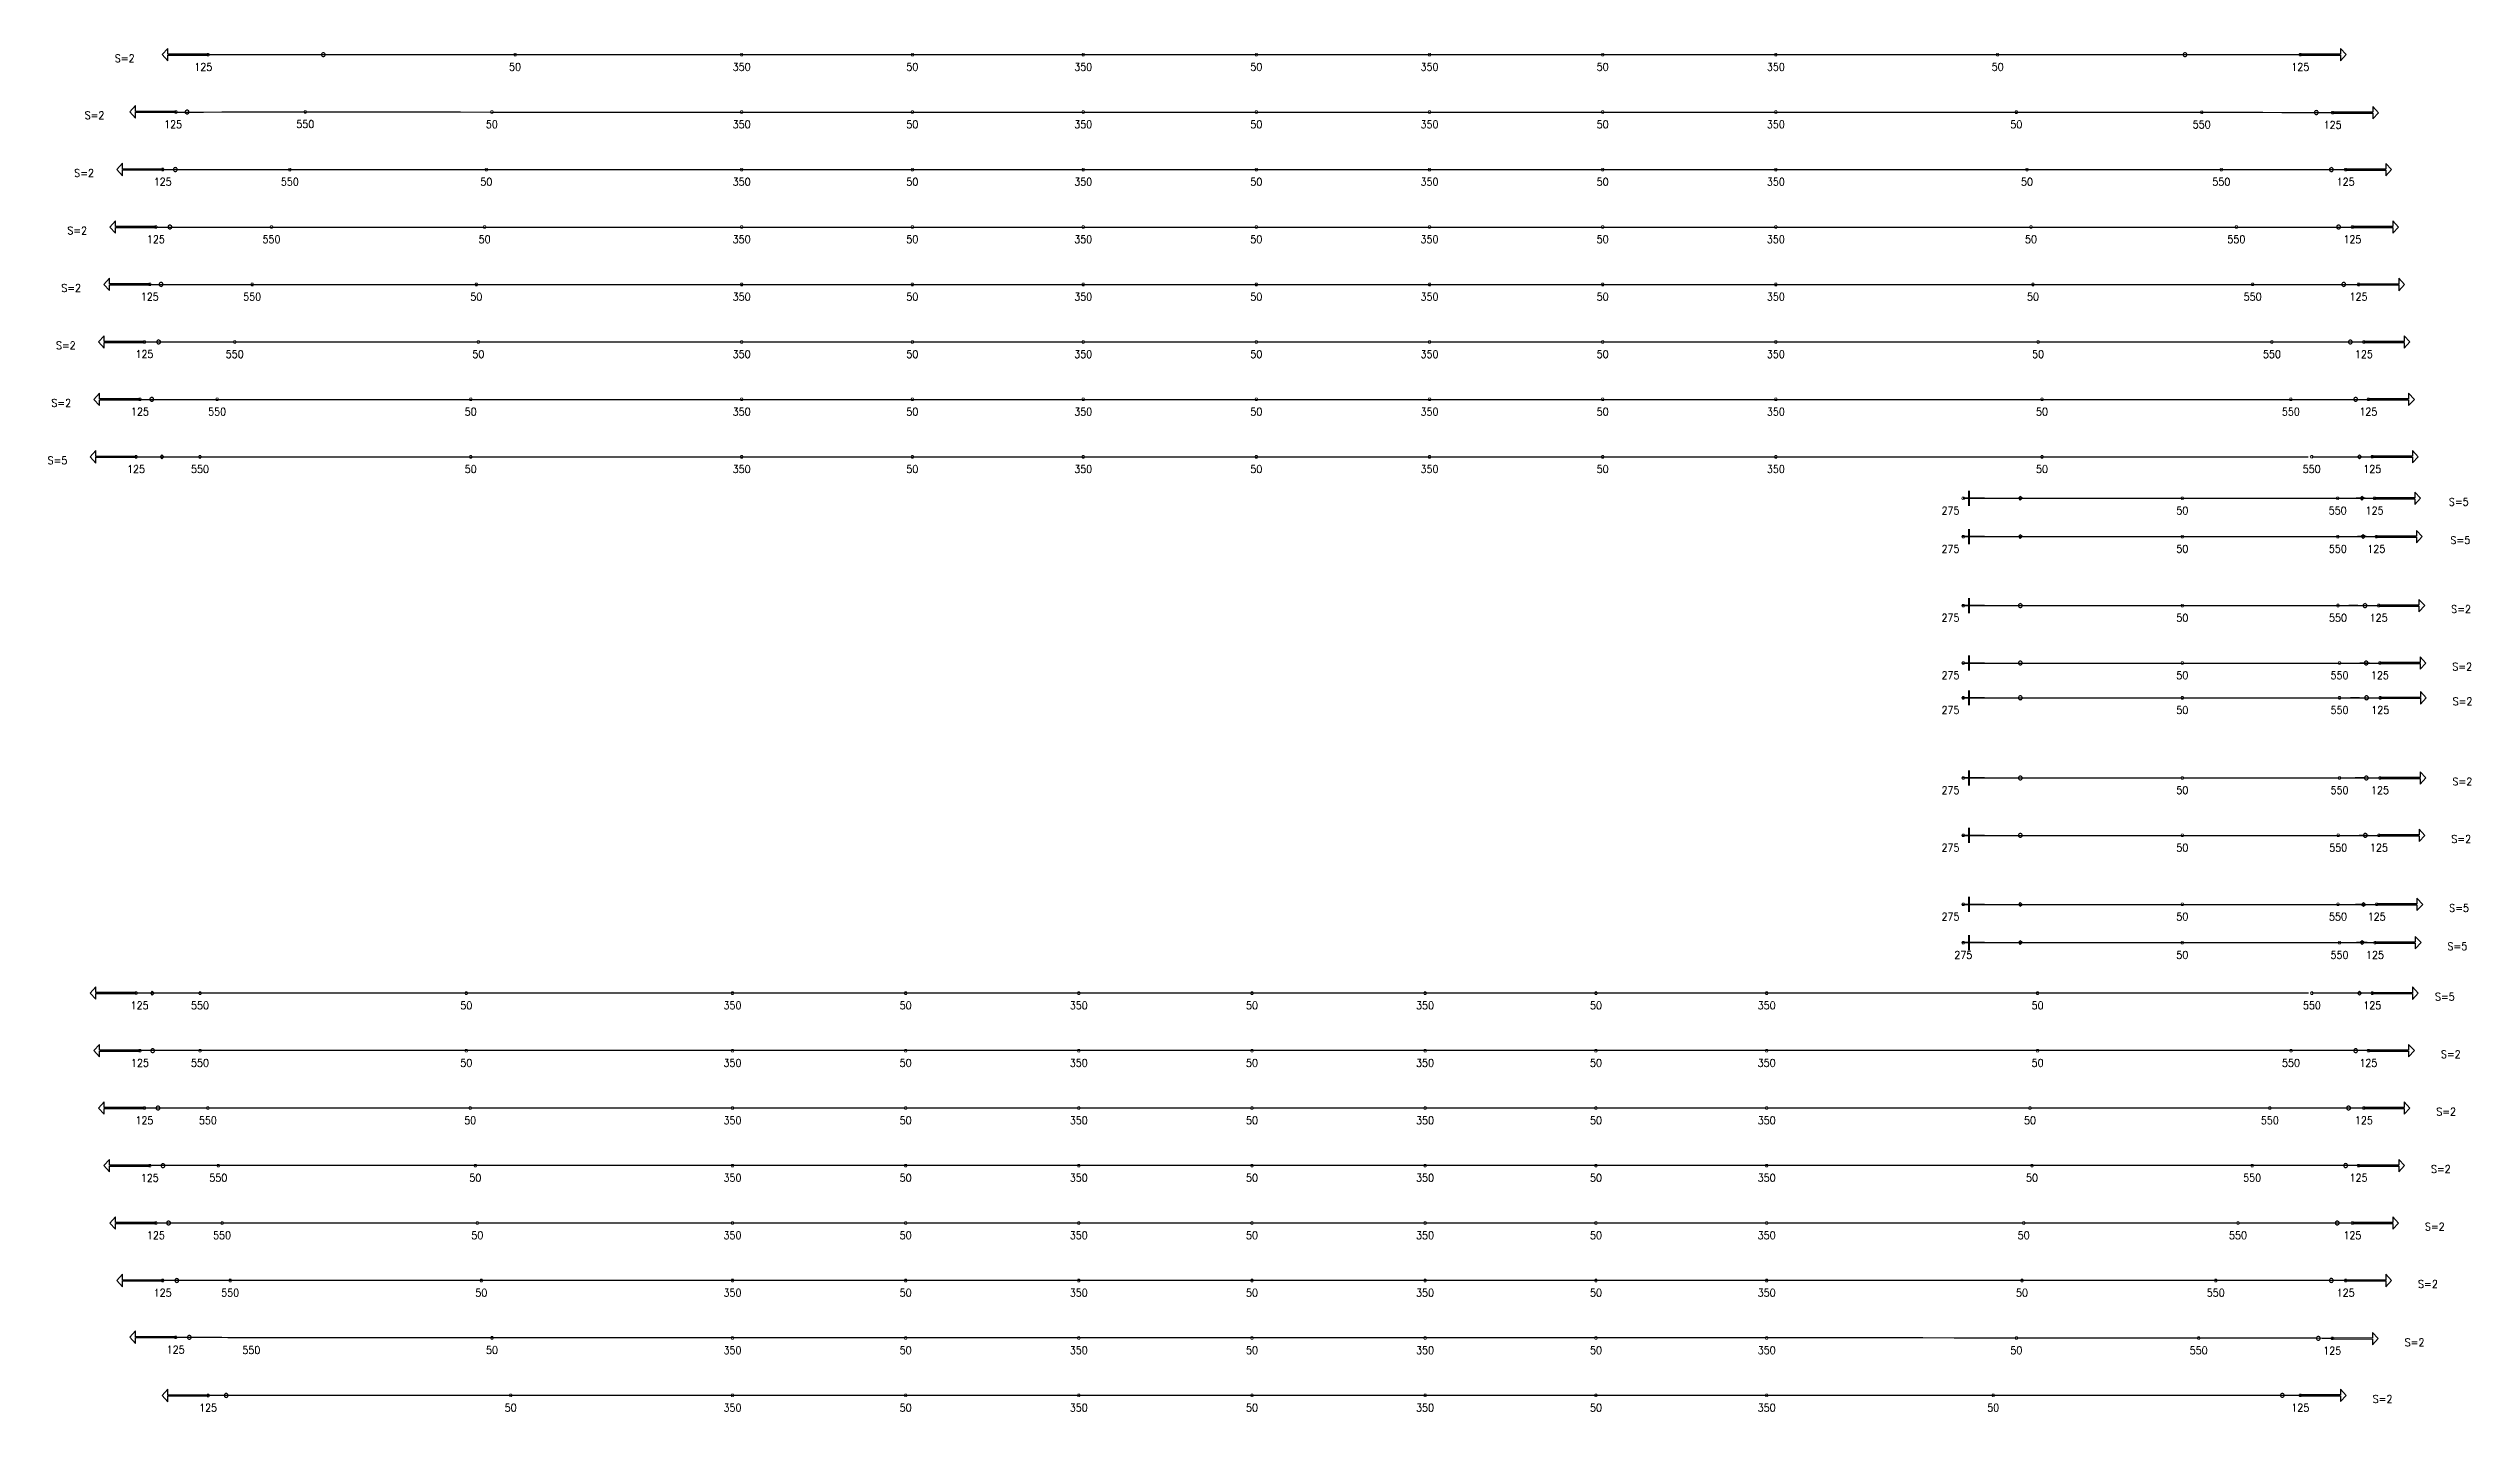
# Model space of a CAD drawing. Header units: millimetres. Extents: x -109376 to 505271, y -20580 to 113678.
# Drawn here: x 286056 to 349272, y 40078 to 75662 of the extents above; entities that cross this region are included whole.
import ezdxf

# ---------------------------------------------------------------- set-up
doc = ezdxf.new("R2010")
doc.units = ezdxf.units.MM
doc.layers.add('Current_plane_Tendon', color=7, linetype='Continuous', true_color=0xab0000)
doc.styles.get("Standard").update_dxf_attribs({"font": 'arial.ttf'})

# ---------------------------------------------------------------- blocks, each defined once
blk = doc.blocks.new('fdsfsdfdsf')
at = {"layer": 'Current_plane_Tendon', "color": 14, "linetype": 'Continuous', "true_color": 0xab0000}
for points, elevation in [([(414914, 334315), (413864, 334315), (413864, 334465), (413714, 334303), (413864, 334141), (413864, 334291), (414914, 334291)], 64), ([(469499, 334292), (470549, 334292), (470549, 334142), (470699, 334304), (470549, 334466), (470549, 334316), (469499, 334316)], 64), ([(417971, 334304), (417968, 334319), (417961, 334333), (417950, 334344), (417936, 334351), (417921, 334354), (417905, 334351), (417891, 334344), (417880, 334333), (417873, 334319), (417871, 334304), (417873, 334288), (417880, 334274), (417891, 334263), (417905, 334256), (417921, 334254), (417936, 334256), (417950, 334263), (417961, 334274), (417968, 334288), (417971, 334304)], 180), ([(466544, 334304), (466541, 334319), (466534, 334333), (466523, 334344), (466509, 334351), (466494, 334354), (466478, 334351), (466464, 334344), (466453, 334333), (466446, 334319), (466444, 334304), (466446, 334288), (466453, 334274), (466464, 334263), (466478, 334256), (466494, 334254), (466509, 334256), (466523, 334263), (466534, 334274), (466541, 334288), (466544, 334304)], 189), ([(414076, 332817), (413026, 332822), (413026, 332972), (412876, 332810), (413025, 332648), (413026, 332798), (414076, 332793)], 62), ([(414419, 332804), (414417, 332819), (414410, 332833), (414399, 332844), (414385, 332851), (414369, 332854), (414354, 332851), (414340, 332844), (414329, 332833), (414322, 332819), (414319, 332804), (414322, 332788), (414329, 332774), (414340, 332763), (414354, 332756), (414369, 332754), (414385, 332756), (414399, 332763), (414410, 332774), (414417, 332788), (414419, 332804)], 180), ([(469967, 332793), (469964, 332808), (469957, 332822), (469946, 332833), (469932, 332840), (469917, 332843), (469901, 332840), (469887, 332833), (469876, 332822), (469869, 332808), (469867, 332793), (469869, 332777), (469876, 332763), (469887, 332752), (469901, 332745), (469917, 332743), (469932, 332745), (469946, 332752), (469957, 332763), (469964, 332777), (469967, 332793)], 186), ([(470343, 332779), (471393, 332774), (471393, 332624), (471543, 332785), (471394, 332948), (471394, 332798), (470344, 332803)], 61), ([(413732, 331317), (412682, 331317), (412682, 331467), (412532, 331305), (412682, 331143), (412682, 331293), (413732, 331293)], 59), ([(414111, 331305), (414108, 331320), (414101, 331334), (414090, 331345), (414076, 331353), (414061, 331355), (414045, 331353), (414031, 331345), (414020, 331334), (414013, 331320), (414011, 331305), (414013, 331290), (414020, 331276), (414031, 331265), (414045, 331257), (414061, 331255), (414076, 331257), (414090, 331265), (414101, 331276), (414108, 331290), (414111, 331305)], 180), ([(470363, 331304), (470361, 331319), (470353, 331333), (470342, 331344), (470328, 331351), (470313, 331354), (470298, 331351), (470284, 331344), (470273, 331333), (470265, 331319), (470263, 331304), (470265, 331288), (470273, 331274), (470284, 331263), (470298, 331256), (470313, 331254), (470328, 331256), (470342, 331263), (470353, 331274), (470361, 331288), (470363, 331304)], 184), ([(470682, 331292), (471732, 331292), (471732, 331142), (471882, 331304), (471732, 331466), (471732, 331316), (470682, 331316)], 59), ([(413553, 329816), (412503, 329816), (412503, 329966), (412353, 329804), (412503, 329642), (412503, 329792), (413553, 329792)], 58), ([(413969, 329804), (413966, 329820), (413959, 329834), (413948, 329845), (413934, 329852), (413919, 329854), (413903, 329852), (413889, 329845), (413878, 329834), (413871, 329820), (413869, 329804), (413871, 329789), (413878, 329775), (413889, 329764), (413903, 329757), (413919, 329754), (413934, 329757), (413948, 329764), (413959, 329775), (413966, 329789), (413969, 329804)], 180), ([(470547, 329803), (470545, 329819), (470538, 329833), (470527, 329844), (470513, 329851), (470497, 329853), (470482, 329851), (470468, 329844), (470457, 329833), (470450, 329819), (470447, 329803), (470450, 329788), (470457, 329774), (470468, 329763), (470482, 329756), (470497, 329753), (470513, 329756), (470527, 329763), (470538, 329774), (470545, 329788), (470547, 329803)], 183), ([(470860, 329791), (471910, 329791), (471910, 329641), (472060, 329803), (471910, 329965), (471910, 329815), (470860, 329815)], 58), ([(413395, 328317), (412345, 328317), (412345, 328467), (412195, 328305), (412345, 328143), (412345, 328293), (413395, 328293)], 59), ([(413741, 328305), (413738, 328321), (413731, 328335), (413720, 328346), (413706, 328353), (413691, 328355), (413675, 328353), (413661, 328346), (413650, 328335), (413643, 328321), (413641, 328305), (413643, 328290), (413650, 328276), (413661, 328265), (413675, 328258), (413691, 328255), (413706, 328258), (413720, 328265), (413731, 328276), (413738, 328290), (413741, 328305)], 180), ([(470685, 328304), (470682, 328320), (470675, 328333), (470664, 328345), (470650, 328352), (470635, 328354), (470619, 328352), (470605, 328345), (470594, 328333), (470587, 328320), (470585, 328304), (470587, 328289), (470594, 328275), (470605, 328264), (470619, 328257), (470635, 328254), (470650, 328257), (470664, 328264), (470675, 328275), (470682, 328289), (470685, 328304)], 305), ([(471019, 328292), (472069, 328292), (472069, 328142), (472219, 328304), (472069, 328466), (472069, 328316), (471019, 328316)], 180), ([(413256, 326817), (412206, 326817), (412206, 326967), (412056, 326805), (412206, 326643), (412206, 326793), (413256, 326793)], 58), ([(413673, 326805), (413671, 326820), (413663, 326834), (413652, 326845), (413638, 326852), (413623, 326855), (413608, 326852), (413594, 326845), (413583, 326834), (413575, 326820), (413573, 326805), (413575, 326789), (413583, 326775), (413594, 326764), (413608, 326757), (413623, 326755), (413638, 326757), (413652, 326764), (413663, 326775), (413671, 326789), (413673, 326805)], 180), ([(470855, 326804), (470853, 326819), (470846, 326833), (470835, 326844), (470821, 326851), (470805, 326854), (470790, 326851), (470776, 326844), (470765, 326833), (470758, 326819), (470755, 326804), (470758, 326788), (470765, 326774), (470776, 326763), (470790, 326756), (470805, 326754), (470821, 326756), (470835, 326763), (470846, 326774), (470853, 326788), (470855, 326804)], 183), ([(471158, 326792), (472208, 326792), (472208, 326642), (472358, 326804), (472208, 326966), (472208, 326816), (471158, 326816)], 58), ([(413137, 325317), (412087, 325317), (412087, 325467), (411937, 325305), (412087, 325143), (412087, 325293), (413137, 325293)], 57), ([(413498, 325305), (413495, 325320), (413488, 325334), (413477, 325345), (413463, 325352), (413448, 325355), (413432, 325352), (413418, 325345), (413407, 325334), (413400, 325320), (413398, 325305), (413400, 325289), (413407, 325275), (413418, 325264), (413432, 325257), (413448, 325255), (413463, 325257), (413477, 325264), (413488, 325275), (413495, 325289), (413498, 325305)], 180), ([(470996, 325304), (470993, 325319), (470986, 325333), (470975, 325344), (470961, 325351), (470946, 325354), (470930, 325351), (470916, 325344), (470905, 325333), (470898, 325319), (470896, 325304), (470898, 325288), (470905, 325274), (470916, 325263), (470930, 325256), (470946, 325254), (470961, 325256), (470975, 325263), (470986, 325274), (470993, 325288), (470996, 325304)], 182), ([(471277, 325292), (472327, 325292), (472327, 325142), (472477, 325304), (472327, 325466), (472327, 325316), (471277, 325316)], 57), ([(413037, 323816), (411987, 323816), (411987, 323966), (411837, 323804), (411987, 323642), (411987, 323792), (413037, 323792)], 180), ([(413762, 323804), (413712, 323854), (413662, 323804), (413712, 323754), (413762, 323804)], 180), ([(471095, 323806), (471045, 323856), (470995, 323806), (471045, 323756), (471095, 323806)], 305), ([(471377, 323794), (472427, 323794), (472427, 323644), (472577, 323806), (472427, 323968), (472427, 323818), (471377, 323818)], 180), ([(462244, 322722), (462194, 322772), (462144, 322722), (462194, 322672), (462244, 322722)], 180), ([(471158, 322722), (471108, 322772), (471058, 322722), (471108, 322672), (471158, 322722)], 185), ([(471437, 322710), (472487, 322710), (472487, 322560), (472637, 322722), (472487, 322884), (472487, 322734), (471437, 322734)], 60), ([(462244, 321722), (462194, 321772), (462144, 321722), (462194, 321672), (462244, 321722)], 180), ([(471192, 321722), (471142, 321772), (471092, 321722), (471142, 321672), (471192, 321722)], 185), ([(471483, 321710), (472533, 321710), (472533, 321560), (472683, 321722), (472533, 321884), (472533, 321734), (471483, 321734)], 60), ([(462244, 319922), (462242, 319937), (462235, 319951), (462223, 319962), (462210, 319969), (462194, 319972), (462179, 319969), (462165, 319962), (462154, 319951), (462147, 319937), (462144, 319922), (462147, 319906), (462154, 319892), (462165, 319881), (462179, 319874), (462194, 319872), (462210, 319874), (462223, 319881), (462235, 319892), (462242, 319906), (462244, 319922)], 180), ([(471238, 319922), (471236, 319937), (471229, 319951), (471218, 319962), (471204, 319969), (471188, 319972), (471173, 319969), (471159, 319962), (471148, 319951), (471141, 319937), (471138, 319922), (471141, 319906), (471148, 319893), (471159, 319881), (471173, 319874), (471188, 319872), (471204, 319874), (471218, 319881), (471229, 319893), (471236, 319906), (471238, 319922)], 180), ([(471545, 319910), (472595, 319910), (472595, 319760), (472745, 319922), (472595, 320084), (472595, 319934), (471545, 319934)], 55), ([(462244, 318422), (462242, 318437), (462235, 318451), (462223, 318462), (462210, 318469), (462194, 318472), (462179, 318469), (462165, 318462), (462154, 318451), (462147, 318437), (462144, 318422), (462147, 318406), (462154, 318392), (462165, 318381), (462179, 318374), (462194, 318372), (462210, 318374), (462223, 318381), (462235, 318392), (462242, 318406), (462244, 318422)], 180), ([(471269, 318422), (471266, 318437), (471259, 318451), (471248, 318462), (471234, 318469), (471219, 318472), (471203, 318469), (471189, 318462), (471178, 318451), (471171, 318437), (471169, 318422), (471171, 318406), (471178, 318392), (471189, 318381), (471203, 318374), (471219, 318372), (471234, 318374), (471248, 318381), (471259, 318392), (471266, 318406), (471269, 318422)], 180), ([(471576, 318410), (472626, 318410), (472626, 318260), (472776, 318422), (472626, 318584), (472626, 318434), (471576, 318434)], 55), ([(462244, 317513), (462242, 317529), (462235, 317543), (462223, 317554), (462210, 317561), (462194, 317563), (462179, 317561), (462165, 317554), (462154, 317543), (462147, 317529), (462144, 317513), (462147, 317498), (462154, 317484), (462165, 317473), (462179, 317466), (462194, 317463), (462210, 317466), (462223, 317473), (462235, 317484), (462242, 317498), (462244, 317513)], 180), ([(471278, 317513), (471275, 317529), (471268, 317543), (471257, 317554), (471243, 317561), (471228, 317563), (471212, 317561), (471198, 317554), (471187, 317543), (471180, 317529), (471178, 317513), (471180, 317498), (471187, 317484), (471198, 317473), (471212, 317466), (471228, 317463), (471243, 317466), (471257, 317473), (471268, 317484), (471275, 317498), (471278, 317513)], 180), ([(471585, 317501), (472635, 317501), (472635, 317351), (472785, 317513), (472635, 317675), (472635, 317525), (471585, 317525)], 55), ([(462244, 315422), (462242, 315437), (462235, 315451), (462223, 315462), (462210, 315469), (462194, 315472), (462179, 315469), (462165, 315462), (462154, 315451), (462147, 315437), (462144, 315422), (462147, 315406), (462154, 315392), (462165, 315381), (462179, 315374), (462194, 315372), (462210, 315374), (462223, 315381), (462235, 315392), (462242, 315406), (462244, 315422)], 180), ([(471272, 315422), (471269, 315437), (471262, 315451), (471251, 315462), (471237, 315469), (471222, 315472), (471206, 315469), (471192, 315462), (471181, 315451), (471174, 315437), (471172, 315422), (471174, 315406), (471181, 315392), (471192, 315381), (471206, 315374), (471222, 315372), (471237, 315374), (471251, 315381), (471262, 315392), (471269, 315406), (471272, 315422)], 180), ([(471579, 315410), (472629, 315410), (472629, 315260), (472779, 315422), (472629, 315584), (472629, 315434), (471579, 315434)], 55), ([(462244, 313922), (462242, 313937), (462235, 313951), (462223, 313962), (462210, 313969), (462194, 313972), (462179, 313969), (462165, 313962), (462154, 313951), (462147, 313937), (462144, 313922), (462147, 313906), (462154, 313892), (462165, 313881), (462179, 313874), (462194, 313872), (462210, 313874), (462223, 313881), (462235, 313892), (462242, 313906), (462244, 313922)], 180), ([(471244, 313922), (471242, 313937), (471235, 313951), (471224, 313962), (471210, 313969), (471194, 313972), (471179, 313969), (471165, 313962), (471154, 313951), (471147, 313937), (471144, 313922), (471147, 313906), (471154, 313892), (471165, 313881), (471179, 313874), (471194, 313872), (471210, 313874), (471224, 313881), (471235, 313892), (471242, 313906), (471244, 313922)], 183), ([(471551, 313910), (472601, 313910), (472601, 313760), (472751, 313922), (472601, 314084), (472601, 313934), (471551, 313934)], 58), ([(462244, 312122), (462194, 312172), (462144, 312122), (462194, 312072), (462244, 312122)], 180), ([(471200, 312122), (471150, 312172), (471100, 312122), (471150, 312072), (471200, 312122)], 200), ([(471493, 312110), (472543, 312110), (472543, 311960), (472693, 312122), (472543, 312284), (472543, 312134), (471493, 312134)], 75), ([(462244, 311122), (462194, 311172), (462144, 311122), (462194, 311072), (462244, 311122)], 180), ([(471166, 311122), (471116, 311172), (471066, 311122), (471116, 311072), (471166, 311122)], 180), ([(471449, 311110), (472499, 311110), (472499, 310960), (472649, 311122), (472499, 311284), (472499, 311134), (471449, 311134)], 55), ([(413037, 309818), (411987, 309818), (411987, 309968), (411837, 309806), (411987, 309644), (411987, 309794), (413037, 309794)], 180), ([(413510, 309803), (413460, 309853), (413410, 309803), (413460, 309753), (413510, 309803)], 180), ([(471096, 309804), (471046, 309854), (470996, 309804), (471046, 309754), (471096, 309804)], 305), ([(471377, 309792), (472427, 309792), (472427, 309642), (472577, 309804), (472427, 309966), (472427, 309816), (471377, 309816)], 180), ([(413137, 308316), (412087, 308316), (412087, 308466), (411937, 308304), (412087, 308142), (412087, 308292), (413137, 308292)], 57), ([(413518, 308304), (413516, 308319), (413509, 308333), (413498, 308344), (413484, 308351), (413468, 308354), (413453, 308351), (413439, 308344), (413428, 308333), (413421, 308319), (413418, 308304), (413421, 308288), (413428, 308274), (413439, 308263), (413453, 308256), (413468, 308254), (413484, 308256), (413498, 308263), (413509, 308274), (413516, 308288), (413518, 308304)], 182), ([(470996, 308303), (470994, 308318), (470987, 308332), (470976, 308343), (470962, 308350), (470946, 308353), (470931, 308350), (470917, 308343), (470906, 308332), (470899, 308318), (470896, 308303), (470899, 308287), (470906, 308273), (470917, 308262), (470931, 308255), (470946, 308253), (470962, 308255), (470976, 308262), (470987, 308273), (470994, 308287), (470996, 308303)], 182), ([(471277, 308291), (472327, 308291), (472327, 308141), (472477, 308303), (472327, 308465), (472327, 308315), (471277, 308315)], 57), ([(413256, 306815), (412206, 306815), (412206, 306965), (412056, 306803), (412206, 306641), (412206, 306791), (413256, 306791)], 58), ([(413659, 306803), (413656, 306819), (413649, 306833), (413638, 306844), (413624, 306851), (413609, 306853), (413593, 306851), (413579, 306844), (413568, 306833), (413561, 306819), (413559, 306803), (413561, 306788), (413568, 306774), (413579, 306763), (413593, 306756), (413609, 306753), (413624, 306756), (413638, 306763), (413649, 306774), (413656, 306788), (413659, 306803)], 183), ([(470808, 306803), (470806, 306819), (470799, 306833), (470787, 306844), (470774, 306851), (470758, 306853), (470743, 306851), (470729, 306844), (470718, 306833), (470711, 306819), (470708, 306803), (470711, 306788), (470718, 306774), (470729, 306763), (470743, 306756), (470758, 306753), (470774, 306756), (470787, 306763), (470799, 306774), (470806, 306788), (470808, 306803)], 183), ([(471158, 306791), (472208, 306791), (472208, 306641), (472358, 306803), (472208, 306965), (472208, 306815), (471158, 306815)], 58), ([(413395, 305314), (412345, 305314), (412345, 305464), (412195, 305302), (412345, 305140), (412345, 305290), (413395, 305290)], 59), ([(413788, 305302), (413785, 305318), (413778, 305332), (413767, 305343), (413753, 305350), (413738, 305352), (413722, 305350), (413708, 305343), (413697, 305332), (413690, 305318), (413688, 305302), (413690, 305287), (413697, 305273), (413708, 305262), (413722, 305255), (413738, 305252), (413753, 305255), (413767, 305262), (413778, 305273), (413785, 305287), (413788, 305302)], 180), ([(470732, 305303), (470729, 305319), (470722, 305333), (470711, 305344), (470697, 305351), (470682, 305353), (470666, 305351), (470652, 305344), (470641, 305333), (470634, 305319), (470632, 305303), (470634, 305288), (470641, 305274), (470652, 305263), (470666, 305256), (470682, 305253), (470697, 305256), (470711, 305263), (470722, 305274), (470729, 305288), (470732, 305303)], 184), ([(471019, 305291), (472069, 305291), (472069, 305141), (472219, 305303), (472069, 305465), (472069, 305315), (471019, 305315)], 59), ([(413553, 303815), (412503, 303815), (412503, 303965), (412353, 303803), (412503, 303641), (412503, 303791), (413553, 303791)], 58), ([(413934, 303803), (413931, 303819), (413924, 303833), (413913, 303844), (413899, 303851), (413884, 303853), (413868, 303851), (413854, 303844), (413843, 303833), (413836, 303819), (413834, 303803), (413836, 303788), (413843, 303774), (413854, 303763), (413868, 303756), (413884, 303753), (413899, 303756), (413913, 303763), (413924, 303774), (413931, 303788), (413934, 303803)], 180), ([(470512, 303803), (470510, 303818), (470503, 303832), (470492, 303843), (470478, 303850), (470462, 303853), (470447, 303850), (470433, 303843), (470422, 303832), (470415, 303818), (470412, 303803), (470415, 303787), (470422, 303773), (470433, 303762), (470447, 303755), (470462, 303753), (470478, 303755), (470492, 303762), (470503, 303773), (470510, 303787), (470512, 303803)], 183), ([(470860, 303791), (471910, 303791), (471910, 303641), (472060, 303803), (471910, 303965), (471910, 303815), (470860, 303815)], 58), ([(413731, 302315), (412681, 302315), (412681, 302465), (412531, 302303), (412681, 302141), (412681, 302291), (413731, 302291)], 55), ([(414151, 302303), (414148, 302318), (414141, 302332), (414130, 302343), (414116, 302350), (414101, 302353), (414085, 302350), (414072, 302343), (414060, 302332), (414053, 302318), (414051, 302303), (414053, 302287), (414060, 302273), (414072, 302262), (414085, 302255), (414101, 302253), (414116, 302255), (414130, 302262), (414141, 302273), (414148, 302287), (414151, 302303)], 180), ([(470357, 302303), (470355, 302319), (470348, 302333), (470337, 302344), (470323, 302351), (470307, 302353), (470292, 302351), (470278, 302344), (470267, 302333), (470260, 302319), (470257, 302303), (470260, 302288), (470267, 302274), (470278, 302263), (470292, 302256), (470307, 302253), (470323, 302256), (470337, 302263), (470348, 302274), (470355, 302288), (470357, 302303)], 184), ([(470682, 302291), (471732, 302291), (471732, 302141), (471882, 302303), (471732, 302465), (471732, 302315), (470682, 302315)], 59), ([(414070, 300831), (413020, 300835), (413020, 300985), (412870, 300824), (413019, 300661), (413020, 300811), (414070, 300807)], 61), ([(470334, 300779), (471384, 300774), (471383, 300624), (471534, 300785), (471385, 300948), (471384, 300798), (470334, 300803)], 62), ([(414478, 300817), (414476, 300832), (414468, 300846), (414457, 300857), (414443, 300865), (414428, 300867), (414413, 300865), (414399, 300857), (414388, 300846), (414380, 300832), (414378, 300817), (414380, 300802), (414388, 300788), (414399, 300777), (414413, 300769), (414428, 300767), (414443, 300769), (414457, 300777), (414468, 300788), (414476, 300802), (414478, 300817)], 180), ([(470020, 300792), (470018, 300808), (470011, 300822), (470000, 300833), (469986, 300840), (469970, 300842), (469955, 300840), (469941, 300833), (469930, 300822), (469923, 300808), (469920, 300792), (469923, 300777), (469930, 300763), (469941, 300752), (469955, 300745), (469970, 300742), (469986, 300745), (470000, 300752), (470011, 300763), (470018, 300777), (470020, 300792)], 187), ([(414917, 299313), (413867, 299313), (413867, 299463), (413717, 299301), (413867, 299139), (413867, 299289), (414917, 299289)], 64), ([(415438, 299301), (415435, 299317), (415428, 299331), (415417, 299342), (415403, 299349), (415388, 299351), (415372, 299349), (415358, 299342), (415347, 299331), (415340, 299317), (415338, 299301), (415340, 299286), (415347, 299272), (415358, 299261), (415372, 299254), (415388, 299251), (415403, 299254), (415417, 299261), (415428, 299272), (415435, 299286), (415438, 299301)], 189), ([(469080, 299304), (469078, 299319), (469071, 299333), (469059, 299344), (469046, 299351), (469030, 299354), (469015, 299351), (469001, 299344), (468990, 299333), (468983, 299319), (468980, 299304), (468983, 299288), (468990, 299274), (469001, 299263), (469015, 299256), (469030, 299254), (469046, 299256), (469059, 299263), (469071, 299274), (469078, 299288), (469080, 299304)], 189), ([(469499, 299292), (470549, 299292), (470549, 299142), (470699, 299304), (470549, 299466), (470549, 299316), (469499, 299316)], 64)]:
    blk.add_lwpolyline(points, close=True, dxfattribs=dict(at, elevation=elevation))
for points, elevation in [([(414954, 334303, 20, 20, 0), (414934, 334337, 20, 20, 0), (414894, 334337, 20, 20, 0), (414874, 334303, 20, 20, 0), (414894, 334268, 20, 20, 0), (414934, 334268, 20, 20, 0)], 64), ([(422966, 334304, 20, 20, 0), (422946, 334338, 20, 20, 0), (422906, 334338, 20, 20, 0), (422886, 334304, 20, 20, 0), (422906, 334269, 20, 20, 0), (422946, 334269, 20, 20, 0)], -20), ([(428876, 334304, 20, 20, 0), (428856, 334338, 20, 20, 0), (428816, 334338, 20, 20, 0), (428796, 334304, 20, 20, 0), (428816, 334269, 20, 20, 0), (428856, 334269, 20, 20, 0)], 130), ([(433331, 334304, 20, 20, 0), (433311, 334338, 20, 20, 0), (433271, 334338, 20, 20, 0), (433251, 334304, 20, 20, 0), (433271, 334269, 20, 20, 0), (433311, 334269, 20, 20, 0)], -20), ([(437787, 334304, 20, 20, 0), (437767, 334338, 20, 20, 0), (437727, 334338, 20, 20, 0), (437707, 334304, 20, 20, 0), (437727, 334269, 20, 20, 0), (437767, 334269, 20, 20, 0)], 130), ([(442304, 334304, 20, 20, 0), (442284, 334338, 20, 20, 0), (442244, 334338, 20, 20, 0), (442224, 334304, 20, 20, 0), (442244, 334269, 20, 20, 0), (442284, 334269, 20, 20, 0)], -20), ([(446822, 334304, 20, 20, 0), (446802, 334338, 20, 20, 0), (446762, 334338, 20, 20, 0), (446742, 334304, 20, 20, 0), (446762, 334269, 20, 20, 0), (446802, 334269, 20, 20, 0)], 130), ([(451340, 334304, 20, 20, 0), (451320, 334338, 20, 20, 0), (451280, 334338, 20, 20, 0), (451260, 334304, 20, 20, 0), (451280, 334269, 20, 20, 0), (451320, 334269, 20, 20, 0)], -20), ([(455857, 334304, 20, 20, 0), (455837, 334338, 20, 20, 0), (455797, 334338, 20, 20, 0), (455777, 334304, 20, 20, 0), (455797, 334269, 20, 20, 0), (455837, 334269, 20, 20, 0)], 130), ([(461643, 334304, 20, 20, 0), (461623, 334338, 20, 20, 0), (461583, 334338, 20, 20, 0), (461563, 334304, 20, 20, 0), (461583, 334269, 20, 20, 0), (461623, 334269, 20, 20, 0)], -20), ([(469539, 334304, 20, 20, 0), (469519, 334338, 20, 20, 0), (469479, 334338, 20, 20, 0), (469459, 334304, 20, 20, 0), (469479, 334269, 20, 20, 0), (469519, 334269, 20, 20, 0)], 64), ([(414116, 332805, 20, 20, 0), (414096, 332840, 20, 20, 0), (414056, 332840, 20, 20, 0), (414036, 332805, 20, 20, 0), (414056, 332770, 20, 20, 0), (414096, 332770, 20, 20, 0)], 62), ([(417491, 332809, 20, 20, 0), (417471, 332844, 20, 20, 0), (417431, 332844, 20, 20, 0), (417411, 332809, 20, 20, 0), (417431, 332775, 20, 20, 0), (417471, 332775, 20, 20, 0)], 130), ([(422360, 332806, 20, 20, 0), (422340, 332841, 20, 20, 0), (422300, 332841, 20, 20, 0), (422280, 332806, 20, 20, 0), (422300, 332772, 20, 20, 0), (422340, 332772, 20, 20, 0)], -20), ([(428876, 332804, 20, 20, 0), (428856, 332838, 20, 20, 0), (428816, 332838, 20, 20, 0), (428796, 332804, 20, 20, 0), (428816, 332769, 20, 20, 0), (428856, 332769, 20, 20, 0)], 130), ([(433331, 332804, 20, 20, 0), (433311, 332838, 20, 20, 0), (433271, 332838, 20, 20, 0), (433251, 332804, 20, 20, 0), (433271, 332769, 20, 20, 0), (433311, 332769, 20, 20, 0)], -20), ([(437787, 332804, 20, 20, 0), (437767, 332838, 20, 20, 0), (437727, 332838, 20, 20, 0), (437707, 332804, 20, 20, 0), (437727, 332769, 20, 20, 0), (437767, 332769, 20, 20, 0)], 130), ([(442304, 332804, 20, 20, 0), (442284, 332838, 20, 20, 0), (442244, 332838, 20, 20, 0), (442224, 332804, 20, 20, 0), (442244, 332769, 20, 20, 0), (442284, 332769, 20, 20, 0)], -20), ([(446822, 332804, 20, 20, 0), (446802, 332838, 20, 20, 0), (446762, 332838, 20, 20, 0), (446742, 332804, 20, 20, 0), (446762, 332769, 20, 20, 0), (446802, 332769, 20, 20, 0)], 130), ([(451340, 332804, 20, 20, 0), (451320, 332838, 20, 20, 0), (451280, 332838, 20, 20, 0), (451260, 332804, 20, 20, 0), (451280, 332769, 20, 20, 0), (451320, 332769, 20, 20, 0)], -20), ([(455857, 332804, 20, 20, 0), (455837, 332838, 20, 20, 0), (455797, 332838, 20, 20, 0), (455777, 332804, 20, 20, 0), (455797, 332769, 20, 20, 0), (455837, 332769, 20, 20, 0)], 130), ([(462131, 332802, 20, 20, 0), (462111, 332836, 20, 20, 0), (462071, 332836, 20, 20, 0), (462051, 332802, 20, 20, 0), (462071, 332767, 20, 20, 0), (462111, 332767, 20, 20, 0)], -20), ([(466970, 332799, 20, 20, 0), (466950, 332834, 20, 20, 0), (466910, 332834, 20, 20, 0), (466890, 332799, 20, 20, 0), (466910, 332765, 20, 20, 0), (466950, 332765, 20, 20, 0)], 130), ([(470383, 332791, 20, 20, 0), (470363, 332825, 20, 20, 0), (470323, 332825, 20, 20, 0), (470303, 332791, 20, 20, 0), (470323, 332756, 20, 20, 0), (470363, 332756, 20, 20, 0)], 61), ([(413772, 331305, 20, 20, 0), (413752, 331340, 20, 20, 0), (413712, 331340, 20, 20, 0), (413692, 331305, 20, 20, 0), (413712, 331270, 20, 20, 0), (413752, 331270, 20, 20, 0)], 59), ([(417088, 331304, 20, 20, 0), (417068, 331338, 20, 20, 0), (417028, 331338, 20, 20, 0), (417008, 331304, 20, 20, 0), (417028, 331269, 20, 20, 0), (417068, 331269, 20, 20, 0)], 130), ([(422215, 331304, 20, 20, 0), (422195, 331338, 20, 20, 0), (422155, 331338, 20, 20, 0), (422135, 331304, 20, 20, 0), (422155, 331269, 20, 20, 0), (422195, 331269, 20, 20, 0)], -20), ([(428876, 331304, 20, 20, 0), (428856, 331338, 20, 20, 0), (428816, 331338, 20, 20, 0), (428796, 331304, 20, 20, 0), (428816, 331269, 20, 20, 0), (428856, 331269, 20, 20, 0)], 130), ([(433331, 331304, 20, 20, 0), (433311, 331338, 20, 20, 0), (433271, 331338, 20, 20, 0), (433251, 331304, 20, 20, 0), (433271, 331269, 20, 20, 0), (433311, 331269, 20, 20, 0)], -20), ([(437787, 331304, 20, 20, 0), (437767, 331338, 20, 20, 0), (437727, 331338, 20, 20, 0), (437707, 331304, 20, 20, 0), (437727, 331269, 20, 20, 0), (437767, 331269, 20, 20, 0)], 130), ([(442304, 331304, 20, 20, 0), (442284, 331338, 20, 20, 0), (442244, 331338, 20, 20, 0), (442224, 331304, 20, 20, 0), (442244, 331269, 20, 20, 0), (442284, 331269, 20, 20, 0)], -20), ([(446822, 331304, 20, 20, 0), (446802, 331338, 20, 20, 0), (446762, 331338, 20, 20, 0), (446742, 331304, 20, 20, 0), (446762, 331269, 20, 20, 0), (446802, 331269, 20, 20, 0)], 130), ([(451340, 331304, 20, 20, 0), (451320, 331338, 20, 20, 0), (451280, 331338, 20, 20, 0), (451260, 331304, 20, 20, 0), (451280, 331269, 20, 20, 0), (451320, 331269, 20, 20, 0)], -20), ([(455857, 331304, 20, 20, 0), (455837, 331338, 20, 20, 0), (455797, 331338, 20, 20, 0), (455777, 331304, 20, 20, 0), (455797, 331269, 20, 20, 0), (455837, 331269, 20, 20, 0)], 130), ([(462409, 331304, 20, 20, 0), (462389, 331338, 20, 20, 0), (462349, 331338, 20, 20, 0), (462329, 331304, 20, 20, 0), (462349, 331269, 20, 20, 0), (462389, 331269, 20, 20, 0)], -20), ([(467480, 331304, 20, 20, 0), (467460, 331338, 20, 20, 0), (467420, 331338, 20, 20, 0), (467400, 331304, 20, 20, 0), (467420, 331269, 20, 20, 0), (467460, 331269, 20, 20, 0)], 134), ([(470722, 331304, 20, 20, 0), (470702, 331338, 20, 20, 0), (470662, 331338, 20, 20, 0), (470642, 331304, 20, 20, 0), (470662, 331269, 20, 20, 0), (470702, 331269, 20, 20, 0)], 59), ([(413593, 329804, 20, 20, 0), (413573, 329839, 20, 20, 0), (413533, 329839, 20, 20, 0), (413513, 329804, 20, 20, 0), (413533, 329770, 20, 20, 0), (413573, 329770, 20, 20, 0)], 58), ([(416610, 329804, 20, 20, 0), (416590, 329838, 20, 20, 0), (416550, 329838, 20, 20, 0), (416530, 329804, 20, 20, 0), (416550, 329769, 20, 20, 0), (416590, 329769, 20, 20, 0)], 130), ([(422169, 329804, 20, 20, 0), (422149, 329838, 20, 20, 0), (422109, 329838, 20, 20, 0), (422089, 329804, 20, 20, 0), (422109, 329769, 20, 20, 0), (422149, 329769, 20, 20, 0)], -20), ([(428876, 329804, 20, 20, 0), (428856, 329838, 20, 20, 0), (428816, 329838, 20, 20, 0), (428796, 329804, 20, 20, 0), (428816, 329769, 20, 20, 0), (428856, 329769, 20, 20, 0)], 130), ([(433331, 329804, 20, 20, 0), (433311, 329838, 20, 20, 0), (433271, 329838, 20, 20, 0), (433251, 329804, 20, 20, 0), (433271, 329769, 20, 20, 0), (433311, 329769, 20, 20, 0)], -20), ([(437787, 329804, 20, 20, 0), (437767, 329838, 20, 20, 0), (437727, 329838, 20, 20, 0), (437707, 329804, 20, 20, 0), (437727, 329769, 20, 20, 0), (437767, 329769, 20, 20, 0)], 130), ([(442304, 329804, 20, 20, 0), (442284, 329838, 20, 20, 0), (442244, 329838, 20, 20, 0), (442224, 329804, 20, 20, 0), (442244, 329769, 20, 20, 0), (442284, 329769, 20, 20, 0)], -20), ([(446822, 329804, 20, 20, 0), (446802, 329838, 20, 20, 0), (446762, 329838, 20, 20, 0), (446742, 329804, 20, 20, 0), (446762, 329769, 20, 20, 0), (446802, 329769, 20, 20, 0)], 130), ([(451340, 329804, 20, 20, 0), (451320, 329838, 20, 20, 0), (451280, 329838, 20, 20, 0), (451260, 329804, 20, 20, 0), (451280, 329769, 20, 20, 0), (451320, 329769, 20, 20, 0)], -20), ([(455857, 329804, 20, 20, 0), (455837, 329838, 20, 20, 0), (455797, 329838, 20, 20, 0), (455777, 329804, 20, 20, 0), (455797, 329769, 20, 20, 0), (455837, 329769, 20, 20, 0)], 130), ([(462514, 329804, 20, 20, 0), (462494, 329838, 20, 20, 0), (462454, 329838, 20, 20, 0), (462434, 329804, 20, 20, 0), (462454, 329769, 20, 20, 0), (462494, 329769, 20, 20, 0)], -20), ([(467874, 329804, 20, 20, 0), (467854, 329838, 20, 20, 0), (467814, 329838, 20, 20, 0), (467794, 329804, 20, 20, 0), (467814, 329769, 20, 20, 0), (467854, 329769, 20, 20, 0)], 133), ([(470900, 329803, 20, 20, 0), (470880, 329838, 20, 20, 0), (470840, 329838, 20, 20, 0), (470820, 329803, 20, 20, 0), (470840, 329769, 20, 20, 0), (470880, 329769, 20, 20, 0)], 58), ([(413435, 328305, 20, 20, 0), (413415, 328340, 20, 20, 0), (413375, 328340, 20, 20, 0), (413355, 328305, 20, 20, 0), (413375, 328271, 20, 20, 0), (413415, 328271, 20, 20, 0)], 59), ([(416106, 328304, 20, 20, 0), (416086, 328338, 20, 20, 0), (416046, 328338, 20, 20, 0), (416026, 328304, 20, 20, 0), (416046, 328269, 20, 20, 0), (416086, 328269, 20, 20, 0)], 130), ([(421955, 328304, 20, 20, 0), (421935, 328338, 20, 20, 0), (421895, 328338, 20, 20, 0), (421875, 328304, 20, 20, 0), (421895, 328269, 20, 20, 0), (421935, 328269, 20, 20, 0)], -20), ([(428876, 328304, 20, 20, 0), (428856, 328338, 20, 20, 0), (428816, 328338, 20, 20, 0), (428796, 328304, 20, 20, 0), (428816, 328269, 20, 20, 0), (428856, 328269, 20, 20, 0)], 130), ([(433331, 328304, 20, 20, 0), (433311, 328338, 20, 20, 0), (433271, 328338, 20, 20, 0), (433251, 328304, 20, 20, 0), (433271, 328269, 20, 20, 0), (433311, 328269, 20, 20, 0)], -20), ([(437787, 328304, 20, 20, 0), (437767, 328338, 20, 20, 0), (437727, 328338, 20, 20, 0), (437707, 328304, 20, 20, 0), (437727, 328269, 20, 20, 0), (437767, 328269, 20, 20, 0)], 130), ([(442304, 328304, 20, 20, 0), (442284, 328338, 20, 20, 0), (442244, 328338, 20, 20, 0), (442224, 328304, 20, 20, 0), (442244, 328269, 20, 20, 0), (442284, 328269, 20, 20, 0)], -20), ([(446822, 328304, 20, 20, 0), (446802, 328338, 20, 20, 0), (446762, 328338, 20, 20, 0), (446742, 328304, 20, 20, 0), (446762, 328269, 20, 20, 0), (446802, 328269, 20, 20, 0)], 130), ([(451340, 328304, 20, 20, 0), (451320, 328338, 20, 20, 0), (451280, 328338, 20, 20, 0), (451260, 328304, 20, 20, 0), (451280, 328269, 20, 20, 0), (451320, 328269, 20, 20, 0)], -20), ([(455857, 328304, 20, 20, 0), (455837, 328338, 20, 20, 0), (455797, 328338, 20, 20, 0), (455777, 328304, 20, 20, 0), (455797, 328269, 20, 20, 0), (455837, 328269, 20, 20, 0)], 130), ([(462565, 328304, 20, 20, 0), (462545, 328338, 20, 20, 0), (462505, 328338, 20, 20, 0), (462485, 328304, 20, 20, 0), (462505, 328269, 20, 20, 0), (462545, 328269, 20, 20, 0)], -20), ([(468297, 328305, 20, 20, 0), (468277, 328339, 20, 20, 0), (468237, 328339, 20, 20, 0), (468217, 328305, 20, 20, 0), (468237, 328270, 20, 20, 0), (468277, 328270, 20, 20, 0)], 255), ([(471059, 328304, 20, 20, 0), (471039, 328339, 20, 20, 0), (470999, 328339, 20, 20, 0), (470979, 328304, 20, 20, 0), (470999, 328269, 20, 20, 0), (471039, 328269, 20, 20, 0)], 180), ([(413296, 326805, 20, 20, 0), (413276, 326839, 20, 20, 0), (413236, 326839, 20, 20, 0), (413216, 326805, 20, 20, 0), (413236, 326770, 20, 20, 0), (413276, 326770, 20, 20, 0)], 58), ([(415652, 326804, 20, 20, 0), (415632, 326838, 20, 20, 0), (415592, 326838, 20, 20, 0), (415572, 326804, 20, 20, 0), (415592, 326769, 20, 20, 0), (415632, 326769, 20, 20, 0)], 130), ([(422007, 326804, 20, 20, 0), (421987, 326838, 20, 20, 0), (421947, 326838, 20, 20, 0), (421927, 326804, 20, 20, 0), (421947, 326769, 20, 20, 0), (421987, 326769, 20, 20, 0)], -20), ([(428876, 326804, 20, 20, 0), (428856, 326838, 20, 20, 0), (428816, 326838, 20, 20, 0), (428796, 326804, 20, 20, 0), (428816, 326769, 20, 20, 0), (428856, 326769, 20, 20, 0)], 130), ([(433331, 326804, 20, 20, 0), (433311, 326838, 20, 20, 0), (433271, 326838, 20, 20, 0), (433251, 326804, 20, 20, 0), (433271, 326769, 20, 20, 0), (433311, 326769, 20, 20, 0)], -20), ([(437787, 326804, 20, 20, 0), (437767, 326838, 20, 20, 0), (437727, 326838, 20, 20, 0), (437707, 326804, 20, 20, 0), (437727, 326769, 20, 20, 0), (437767, 326769, 20, 20, 0)], 130), ([(442304, 326804, 20, 20, 0), (442284, 326838, 20, 20, 0), (442244, 326838, 20, 20, 0), (442224, 326804, 20, 20, 0), (442244, 326769, 20, 20, 0), (442284, 326769, 20, 20, 0)], -20), ([(446822, 326804, 20, 20, 0), (446802, 326838, 20, 20, 0), (446762, 326838, 20, 20, 0), (446742, 326804, 20, 20, 0), (446762, 326769, 20, 20, 0), (446802, 326769, 20, 20, 0)], 130), ([(451340, 326804, 20, 20, 0), (451320, 326838, 20, 20, 0), (451280, 326838, 20, 20, 0), (451260, 326804, 20, 20, 0), (451280, 326769, 20, 20, 0), (451320, 326769, 20, 20, 0)], -20), ([(455857, 326804, 20, 20, 0), (455837, 326838, 20, 20, 0), (455797, 326838, 20, 20, 0), (455777, 326804, 20, 20, 0), (455797, 326769, 20, 20, 0), (455837, 326769, 20, 20, 0)], 130), ([(462700, 326804, 20, 20, 0), (462680, 326838, 20, 20, 0), (462640, 326838, 20, 20, 0), (462620, 326804, 20, 20, 0), (462640, 326769, 20, 20, 0), (462680, 326769, 20, 20, 0)], -20), ([(468799, 326804, 20, 20, 0), (468779, 326838, 20, 20, 0), (468739, 326838, 20, 20, 0), (468719, 326804, 20, 20, 0), (468739, 326769, 20, 20, 0), (468779, 326769, 20, 20, 0)], 133), ([(471198, 326804, 20, 20, 0), (471178, 326839, 20, 20, 0), (471138, 326839, 20, 20, 0), (471118, 326804, 20, 20, 0), (471138, 326769, 20, 20, 0), (471178, 326769, 20, 20, 0)], 58), ([(413177, 325305, 20, 20, 0), (413157, 325339, 20, 20, 0), (413117, 325339, 20, 20, 0), (413097, 325305, 20, 20, 0), (413117, 325270, 20, 20, 0), (413157, 325270, 20, 20, 0)], 57), ([(415192, 325304, 20, 20, 0), (415172, 325338, 20, 20, 0), (415132, 325338, 20, 20, 0), (415112, 325304, 20, 20, 0), (415132, 325269, 20, 20, 0), (415172, 325269, 20, 20, 0)], 130), ([(421809, 325304, 20, 20, 0), (421789, 325338, 20, 20, 0), (421749, 325338, 20, 20, 0), (421729, 325304, 20, 20, 0), (421749, 325269, 20, 20, 0), (421789, 325269, 20, 20, 0)], -20), ([(428876, 325304, 20, 20, 0), (428856, 325338, 20, 20, 0), (428816, 325338, 20, 20, 0), (428796, 325304, 20, 20, 0), (428816, 325269, 20, 20, 0), (428856, 325269, 20, 20, 0)], 130), ([(433331, 325304, 20, 20, 0), (433311, 325338, 20, 20, 0), (433271, 325338, 20, 20, 0), (433251, 325304, 20, 20, 0), (433271, 325269, 20, 20, 0), (433311, 325269, 20, 20, 0)], -20), ([(437787, 325304, 20, 20, 0), (437767, 325338, 20, 20, 0), (437727, 325338, 20, 20, 0), (437707, 325304, 20, 20, 0), (437727, 325269, 20, 20, 0), (437767, 325269, 20, 20, 0)], 130), ([(442304, 325304, 20, 20, 0), (442284, 325338, 20, 20, 0), (442244, 325338, 20, 20, 0), (442224, 325304, 20, 20, 0), (442244, 325269, 20, 20, 0), (442284, 325269, 20, 20, 0)], -20), ([(446822, 325304, 20, 20, 0), (446802, 325338, 20, 20, 0), (446762, 325338, 20, 20, 0), (446742, 325304, 20, 20, 0), (446762, 325269, 20, 20, 0), (446802, 325269, 20, 20, 0)], 130), ([(451340, 325304, 20, 20, 0), (451320, 325338, 20, 20, 0), (451280, 325338, 20, 20, 0), (451260, 325304, 20, 20, 0), (451280, 325269, 20, 20, 0), (451320, 325269, 20, 20, 0)], -20), ([(455857, 325304, 20, 20, 0), (455837, 325338, 20, 20, 0), (455797, 325338, 20, 20, 0), (455777, 325304, 20, 20, 0), (455797, 325269, 20, 20, 0), (455837, 325269, 20, 20, 0)], 130), ([(462802, 325304, 20, 20, 0), (462782, 325338, 20, 20, 0), (462742, 325338, 20, 20, 0), (462722, 325304, 20, 20, 0), (462742, 325269, 20, 20, 0), (462782, 325269, 20, 20, 0)], -20), ([(469293, 325304, 20, 20, 0), (469273, 325338, 20, 20, 0), (469233, 325338, 20, 20, 0), (469213, 325304, 20, 20, 0), (469233, 325269, 20, 20, 0), (469273, 325269, 20, 20, 0)], 132), ([(471317, 325304, 20, 20, 0), (471297, 325338, 20, 20, 0), (471257, 325338, 20, 20, 0), (471237, 325304, 20, 20, 0), (471257, 325269, 20, 20, 0), (471297, 325269, 20, 20, 0)], 57), ([(413077, 323804, 20, 20, 0), (413057, 323838, 20, 20, 0), (413017, 323838, 20, 20, 0), (412997, 323804, 20, 20, 0), (413017, 323769, 20, 20, 0), (413057, 323769, 20, 20, 0)], 180), ([(414743, 323804, 20, 20, 0), (414723, 323838, 20, 20, 0), (414683, 323838, 20, 20, 0), (414663, 323804, 20, 20, 0), (414683, 323769, 20, 20, 0), (414723, 323769, 20, 20, 0)], 130), ([(421809, 323804, 20, 20, 0), (421789, 323838, 20, 20, 0), (421749, 323838, 20, 20, 0), (421729, 323804, 20, 20, 0), (421749, 323769, 20, 20, 0), (421789, 323769, 20, 20, 0)], -170), ([(428876, 323804, 20, 20, 0), (428856, 323838, 20, 20, 0), (428816, 323838, 20, 20, 0), (428796, 323804, 20, 20, 0), (428816, 323769, 20, 20, 0), (428856, 323769, 20, 20, 0)], 130), ([(433331, 323804, 20, 20, 0), (433311, 323838, 20, 20, 0), (433271, 323838, 20, 20, 0), (433251, 323804, 20, 20, 0), (433271, 323769, 20, 20, 0), (433311, 323769, 20, 20, 0)], -170), ([(437787, 323804, 20, 20, 0), (437767, 323838, 20, 20, 0), (437727, 323838, 20, 20, 0), (437707, 323804, 20, 20, 0), (437727, 323769, 20, 20, 0), (437767, 323769, 20, 20, 0)], 130), ([(442304, 323804, 20, 20, 0), (442284, 323838, 20, 20, 0), (442244, 323838, 20, 20, 0), (442224, 323804, 20, 20, 0), (442244, 323769, 20, 20, 0), (442284, 323769, 20, 20, 0)], -170), ([(446822, 323804, 20, 20, 0), (446802, 323838, 20, 20, 0), (446762, 323838, 20, 20, 0), (446742, 323804, 20, 20, 0), (446762, 323769, 20, 20, 0), (446802, 323769, 20, 20, 0)], 130), ([(451340, 323804, 20, 20, 0), (451320, 323838, 20, 20, 0), (451280, 323838, 20, 20, 0), (451260, 323804, 20, 20, 0), (451280, 323769, 20, 20, 0), (451320, 323769, 20, 20, 0)], -170), ([(455857, 323804, 20, 20, 0), (455837, 323838, 20, 20, 0), (455797, 323838, 20, 20, 0), (455777, 323804, 20, 20, 0), (455797, 323769, 20, 20, 0), (455837, 323769, 20, 20, 0)], 130), ([(462802, 323804, 20, 20, 0), (462782, 323838, 20, 20, 0), (462742, 323838, 20, 20, 0), (462722, 323804, 20, 20, 0), (462742, 323769, 20, 20, 0), (462782, 323769, 20, 20, 0)], -20), ([(469839, 323806, 20, 20, 0), (469819, 323840, 20, 20, 0), (469779, 323840, 20, 20, 0), (469759, 323806, 20, 20, 0), (469779, 323771, 20, 20, 0), (469819, 323771, 20, 20, 0)], 255), ([(471417, 323806, 20, 20, 0), (471397, 323840, 20, 20, 0), (471357, 323840, 20, 20, 0), (471337, 323806, 20, 20, 0), (471357, 323771, 20, 20, 0), (471397, 323771, 20, 20, 0)], 180), ([(460747, 322722, 20, 20, 0), (460727, 322756, 20, 20, 0), (460687, 322756, 20, 20, 0), (460667, 322722, 20, 20, 0), (460687, 322687, 20, 20, 0), (460727, 322687, 20, 20, 0)], 55), ([(466462, 322722, 20, 20, 0), (466442, 322756, 20, 20, 0), (466402, 322756, 20, 20, 0), (466382, 322722, 20, 20, 0), (466402, 322687, 20, 20, 0), (466442, 322687, 20, 20, 0)], -170), ([(470515, 322722, 20, 20, 0), (470495, 322756, 20, 20, 0), (470455, 322756, 20, 20, 0), (470435, 322722, 20, 20, 0), (470455, 322687, 20, 20, 0), (470495, 322687, 20, 20, 0)], 135), ([(471477, 322722, 20, 20, 0), (471457, 322756, 20, 20, 0), (471417, 322756, 20, 20, 0), (471397, 322722, 20, 20, 0), (471417, 322687, 20, 20, 0), (471457, 322687, 20, 20, 0)], 60), ([(460747, 321722, 20, 20, 0), (460727, 321756, 20, 20, 0), (460687, 321756, 20, 20, 0), (460667, 321722, 20, 20, 0), (460687, 321687, 20, 20, 0), (460727, 321687, 20, 20, 0)], 55), ([(466462, 321722, 20, 20, 0), (466442, 321756, 20, 20, 0), (466402, 321756, 20, 20, 0), (466382, 321722, 20, 20, 0), (466402, 321687, 20, 20, 0), (466442, 321687, 20, 20, 0)], -20), ([(470519, 321722, 20, 20, 0), (470499, 321756, 20, 20, 0), (470459, 321756, 20, 20, 0), (470439, 321722, 20, 20, 0), (470459, 321687, 20, 20, 0), (470499, 321687, 20, 20, 0)], 135), ([(471523, 321722, 20, 20, 0), (471503, 321756, 20, 20, 0), (471463, 321756, 20, 20, 0), (471443, 321722, 20, 20, 0), (471463, 321687, 20, 20, 0), (471503, 321687, 20, 20, 0)], 60), ([(460747, 319922, 20, 20, 0), (460727, 319956, 20, 20, 0), (460687, 319956, 20, 20, 0), (460667, 319922, 20, 20, 0), (460687, 319887, 20, 20, 0), (460727, 319887, 20, 20, 0)], 55), ([(466462, 319922, 20, 20, 0), (466442, 319956, 20, 20, 0), (466402, 319956, 20, 20, 0), (466382, 319922, 20, 20, 0), (466402, 319887, 20, 20, 0), (466442, 319887, 20, 20, 0)], -20), ([(470523, 319922, 20, 20, 0), (470503, 319957, 20, 20, 0), (470463, 319957, 20, 20, 0), (470443, 319922, 20, 20, 0), (470463, 319887, 20, 20, 0), (470503, 319887, 20, 20, 0)], 130), ([(471585, 319922, 20, 20, 0), (471565, 319957, 20, 20, 0), (471525, 319957, 20, 20, 0), (471505, 319922, 20, 20, 0), (471525, 319887, 20, 20, 0), (471565, 319887, 20, 20, 0)], 55), ([(460747, 318422, 20, 20, 0), (460727, 318456, 20, 20, 0), (460687, 318456, 20, 20, 0), (460667, 318422, 20, 20, 0), (460687, 318387, 20, 20, 0), (460727, 318387, 20, 20, 0)], 55), ([(466462, 318422, 20, 20, 0), (466442, 318456, 20, 20, 0), (466402, 318456, 20, 20, 0), (466382, 318422, 20, 20, 0), (466402, 318387, 20, 20, 0), (466442, 318387, 20, 20, 0)], -20), ([(470563, 318422, 20, 20, 0), (470543, 318456, 20, 20, 0), (470503, 318456, 20, 20, 0), (470483, 318422, 20, 20, 0), (470503, 318387, 20, 20, 0), (470543, 318387, 20, 20, 0)], 130), ([(471616, 318422, 20, 20, 0), (471596, 318456, 20, 20, 0), (471556, 318456, 20, 20, 0), (471536, 318422, 20, 20, 0), (471556, 318387, 20, 20, 0), (471596, 318387, 20, 20, 0)], 55), ([(460747, 317513, 20, 20, 0), (460727, 317548, 20, 20, 0), (460687, 317548, 20, 20, 0), (460667, 317513, 20, 20, 0), (460687, 317479, 20, 20, 0), (460727, 317479, 20, 20, 0)], 55), ([(466462, 317513, 20, 20, 0), (466442, 317548, 20, 20, 0), (466402, 317548, 20, 20, 0), (466382, 317513, 20, 20, 0), (466402, 317479, 20, 20, 0), (466442, 317479, 20, 20, 0)], -20), ([(470563, 317513, 20, 20, 0), (470543, 317548, 20, 20, 0), (470503, 317548, 20, 20, 0), (470483, 317513, 20, 20, 0), (470503, 317479, 20, 20, 0), (470543, 317479, 20, 20, 0)], 130), ([(471625, 317513, 20, 20, 0), (471605, 317548, 20, 20, 0), (471565, 317548, 20, 20, 0), (471545, 317513, 20, 20, 0), (471565, 317479, 20, 20, 0), (471605, 317479, 20, 20, 0)], 55), ([(460747, 315422, 20, 20, 0), (460727, 315456, 20, 20, 0), (460687, 315456, 20, 20, 0), (460667, 315422, 20, 20, 0), (460687, 315387, 20, 20, 0), (460727, 315387, 20, 20, 0)], 55), ([(466462, 315422, 20, 20, 0), (466442, 315456, 20, 20, 0), (466402, 315456, 20, 20, 0), (466382, 315422, 20, 20, 0), (466402, 315387, 20, 20, 0), (466442, 315387, 20, 20, 0)], -20), ([(470563, 315422, 20, 20, 0), (470543, 315456, 20, 20, 0), (470503, 315456, 20, 20, 0), (470483, 315422, 20, 20, 0), (470503, 315387, 20, 20, 0), (470543, 315387, 20, 20, 0)], 130), ([(471619, 315422, 20, 20, 0), (471599, 315456, 20, 20, 0), (471559, 315456, 20, 20, 0), (471539, 315422, 20, 20, 0), (471559, 315387, 20, 20, 0), (471599, 315387, 20, 20, 0)], 55), ([(460747, 313922, 20, 20, 0), (460727, 313956, 20, 20, 0), (460687, 313956, 20, 20, 0), (460667, 313922, 20, 20, 0), (460687, 313887, 20, 20, 0), (460727, 313887, 20, 20, 0)], 55), ([(466462, 313922, 20, 20, 0), (466442, 313956, 20, 20, 0), (466402, 313956, 20, 20, 0), (466382, 313922, 20, 20, 0), (466402, 313887, 20, 20, 0), (466442, 313887, 20, 20, 0)], -20), ([(470529, 313922, 20, 20, 0), (470509, 313956, 20, 20, 0), (470469, 313956, 20, 20, 0), (470449, 313922, 20, 20, 0), (470469, 313887, 20, 20, 0), (470509, 313887, 20, 20, 0)], 133), ([(471591, 313922, 20, 20, 0), (471571, 313956, 20, 20, 0), (471531, 313956, 20, 20, 0), (471511, 313922, 20, 20, 0), (471531, 313887, 20, 20, 0), (471571, 313887, 20, 20, 0)], 58), ([(460747, 312122, 20, 20, 0), (460727, 312156, 20, 20, 0), (460687, 312156, 20, 20, 0), (460667, 312122, 20, 20, 0), (460687, 312087, 20, 20, 0), (460727, 312087, 20, 20, 0)], 55), ([(466462, 312122, 20, 20, 0), (466442, 312156, 20, 20, 0), (466402, 312156, 20, 20, 0), (466382, 312122, 20, 20, 0), (466402, 312087, 20, 20, 0), (466442, 312087, 20, 20, 0)], -20), ([(470523, 312122, 20, 20, 0), (470503, 312156, 20, 20, 0), (470463, 312156, 20, 20, 0), (470443, 312122, 20, 20, 0), (470463, 312087, 20, 20, 0), (470503, 312087, 20, 20, 0)], 150), ([(471533, 312122, 20, 20, 0), (471513, 312156, 20, 20, 0), (471473, 312156, 20, 20, 0), (471453, 312122, 20, 20, 0), (471473, 312087, 20, 20, 0), (471513, 312087, 20, 20, 0)], 75), ([(460747, 311122, 20, 20, 0), (460727, 311156, 20, 20, 0), (460687, 311156, 20, 20, 0), (460667, 311122, 20, 20, 0), (460687, 311087, 20, 20, 0), (460727, 311087, 20, 20, 0)], 55), ([(466462, 311122, 20, 20, 0), (466442, 311156, 20, 20, 0), (466402, 311156, 20, 20, 0), (466382, 311122, 20, 20, 0), (466402, 311087, 20, 20, 0), (466442, 311087, 20, 20, 0)], -20), ([(470563, 311122, 20, 20, 0), (470543, 311156, 20, 20, 0), (470503, 311156, 20, 20, 0), (470483, 311122, 20, 20, 0), (470503, 311087, 20, 20, 0), (470543, 311087, 20, 20, 0)], 130), ([(471489, 311122, 20, 20, 0), (471469, 311156, 20, 20, 0), (471429, 311156, 20, 20, 0), (471409, 311122, 20, 20, 0), (471429, 311087, 20, 20, 0), (471469, 311087, 20, 20, 0)], 55), ([(413077, 309806, 20, 20, 0), (413057, 309841, 20, 20, 0), (413017, 309841, 20, 20, 0), (412997, 309806, 20, 20, 0), (413017, 309772, 20, 20, 0), (413057, 309772, 20, 20, 0)], 180), ([(414746, 309803, 20, 20, 0), (414726, 309838, 20, 20, 0), (414686, 309838, 20, 20, 0), (414666, 309803, 20, 20, 0), (414686, 309769, 20, 20, 0), (414726, 309769, 20, 20, 0)], 130), ([(421692, 309803, 20, 20, 0), (421672, 309838, 20, 20, 0), (421632, 309838, 20, 20, 0), (421612, 309803, 20, 20, 0), (421632, 309769, 20, 20, 0), (421672, 309769, 20, 20, 0)], -170), ([(428637, 309803, 20, 20, 0), (428617, 309838, 20, 20, 0), (428577, 309838, 20, 20, 0), (428557, 309803, 20, 20, 0), (428577, 309769, 20, 20, 0), (428617, 309769, 20, 20, 0)], 130), ([(433155, 309803, 20, 20, 0), (433135, 309838, 20, 20, 0), (433095, 309838, 20, 20, 0), (433075, 309803, 20, 20, 0), (433095, 309769, 20, 20, 0), (433135, 309769, 20, 20, 0)], -170), ([(437672, 309803, 20, 20, 0), (437652, 309838, 20, 20, 0), (437612, 309838, 20, 20, 0), (437592, 309803, 20, 20, 0), (437612, 309769, 20, 20, 0), (437652, 309769, 20, 20, 0)], 130), ([(442190, 309803, 20, 20, 0), (442170, 309838, 20, 20, 0), (442130, 309838, 20, 20, 0), (442110, 309803, 20, 20, 0), (442130, 309769, 20, 20, 0), (442170, 309769, 20, 20, 0)], -170), ([(446707, 309803, 20, 20, 0), (446687, 309838, 20, 20, 0), (446647, 309838, 20, 20, 0), (446627, 309803, 20, 20, 0), (446647, 309769, 20, 20, 0), (446687, 309769, 20, 20, 0)], 130), ([(451163, 309803, 20, 20, 0), (451143, 309838, 20, 20, 0), (451103, 309838, 20, 20, 0), (451083, 309803, 20, 20, 0), (451103, 309769, 20, 20, 0), (451143, 309769, 20, 20, 0)], -170), ([(455618, 309803, 20, 20, 0), (455598, 309838, 20, 20, 0), (455558, 309838, 20, 20, 0), (455538, 309803, 20, 20, 0), (455558, 309769, 20, 20, 0), (455598, 309769, 20, 20, 0)], 130), ([(462685, 309803, 20, 20, 0), (462665, 309838, 20, 20, 0), (462625, 309838, 20, 20, 0), (462605, 309803, 20, 20, 0), (462625, 309769, 20, 20, 0), (462665, 309769, 20, 20, 0)], -20), ([(469842, 309803, 20, 20, 0), (469822, 309838, 20, 20, 0), (469782, 309838, 20, 20, 0), (469762, 309803, 20, 20, 0), (469782, 309769, 20, 20, 0), (469822, 309769, 20, 20, 0)], 255), ([(471417, 309804, 20, 20, 0), (471397, 309838, 20, 20, 0), (471357, 309838, 20, 20, 0), (471337, 309804, 20, 20, 0), (471357, 309769, 20, 20, 0), (471397, 309769, 20, 20, 0)], 180), ([(413177, 308304, 20, 20, 0), (413157, 308338, 20, 20, 0), (413117, 308338, 20, 20, 0), (413097, 308304, 20, 20, 0), (413117, 308269, 20, 20, 0), (413157, 308269, 20, 20, 0)], 57), ([(414746, 308303, 20, 20, 0), (414726, 308338, 20, 20, 0), (414686, 308338, 20, 20, 0), (414666, 308303, 20, 20, 0), (414686, 308269, 20, 20, 0), (414726, 308269, 20, 20, 0)], 130), ([(421692, 308303, 20, 20, 0), (421672, 308338, 20, 20, 0), (421632, 308338, 20, 20, 0), (421612, 308303, 20, 20, 0), (421632, 308269, 20, 20, 0), (421672, 308269, 20, 20, 0)], -20), ([(428637, 308303, 20, 20, 0), (428617, 308338, 20, 20, 0), (428577, 308338, 20, 20, 0), (428557, 308303, 20, 20, 0), (428577, 308269, 20, 20, 0), (428617, 308269, 20, 20, 0)], 130), ([(433155, 308303, 20, 20, 0), (433135, 308338, 20, 20, 0), (433095, 308338, 20, 20, 0), (433075, 308303, 20, 20, 0), (433095, 308269, 20, 20, 0), (433135, 308269, 20, 20, 0)], -20), ([(437672, 308303, 20, 20, 0), (437652, 308338, 20, 20, 0), (437612, 308338, 20, 20, 0), (437592, 308303, 20, 20, 0), (437612, 308269, 20, 20, 0), (437652, 308269, 20, 20, 0)], 130), ([(442190, 308303, 20, 20, 0), (442170, 308338, 20, 20, 0), (442130, 308338, 20, 20, 0), (442110, 308303, 20, 20, 0), (442130, 308269, 20, 20, 0), (442170, 308269, 20, 20, 0)], -20), ([(446707, 308303, 20, 20, 0), (446687, 308338, 20, 20, 0), (446647, 308338, 20, 20, 0), (446627, 308303, 20, 20, 0), (446647, 308269, 20, 20, 0), (446687, 308269, 20, 20, 0)], 130), ([(451163, 308303, 20, 20, 0), (451143, 308338, 20, 20, 0), (451103, 308338, 20, 20, 0), (451083, 308303, 20, 20, 0), (451103, 308269, 20, 20, 0), (451143, 308269, 20, 20, 0)], -20), ([(455618, 308303, 20, 20, 0), (455598, 308338, 20, 20, 0), (455558, 308338, 20, 20, 0), (455538, 308303, 20, 20, 0), (455558, 308269, 20, 20, 0), (455598, 308269, 20, 20, 0)], 130), ([(462685, 308303, 20, 20, 0), (462665, 308338, 20, 20, 0), (462625, 308338, 20, 20, 0), (462605, 308303, 20, 20, 0), (462625, 308269, 20, 20, 0), (462665, 308269, 20, 20, 0)], -20), ([(469298, 308303, 20, 20, 0), (469278, 308338, 20, 20, 0), (469238, 308338, 20, 20, 0), (469218, 308303, 20, 20, 0), (469238, 308269, 20, 20, 0), (469278, 308269, 20, 20, 0)], 132), ([(471317, 308303, 20, 20, 0), (471297, 308337, 20, 20, 0), (471257, 308337, 20, 20, 0), (471237, 308303, 20, 20, 0), (471257, 308268, 20, 20, 0), (471297, 308268, 20, 20, 0)], 57), ([(413296, 306803, 20, 20, 0), (413276, 306838, 20, 20, 0), (413236, 306838, 20, 20, 0), (413216, 306803, 20, 20, 0), (413236, 306769, 20, 20, 0), (413276, 306769, 20, 20, 0)], 58), ([(414950, 306803, 20, 20, 0), (414930, 306838, 20, 20, 0), (414890, 306838, 20, 20, 0), (414870, 306803, 20, 20, 0), (414890, 306769, 20, 20, 0), (414930, 306769, 20, 20, 0)], 130), ([(421794, 306803, 20, 20, 0), (421774, 306838, 20, 20, 0), (421734, 306838, 20, 20, 0), (421714, 306803, 20, 20, 0), (421734, 306769, 20, 20, 0), (421774, 306769, 20, 20, 0)], -20), ([(428637, 306803, 20, 20, 0), (428617, 306838, 20, 20, 0), (428577, 306838, 20, 20, 0), (428557, 306803, 20, 20, 0), (428577, 306769, 20, 20, 0), (428617, 306769, 20, 20, 0)], 130), ([(433155, 306803, 20, 20, 0), (433135, 306838, 20, 20, 0), (433095, 306838, 20, 20, 0), (433075, 306803, 20, 20, 0), (433095, 306769, 20, 20, 0), (433135, 306769, 20, 20, 0)], -20), ([(437672, 306803, 20, 20, 0), (437652, 306838, 20, 20, 0), (437612, 306838, 20, 20, 0), (437592, 306803, 20, 20, 0), (437612, 306769, 20, 20, 0), (437652, 306769, 20, 20, 0)], 130), ([(442190, 306803, 20, 20, 0), (442170, 306838, 20, 20, 0), (442130, 306838, 20, 20, 0), (442110, 306803, 20, 20, 0), (442130, 306769, 20, 20, 0), (442170, 306769, 20, 20, 0)], -20), ([(446707, 306803, 20, 20, 0), (446687, 306838, 20, 20, 0), (446647, 306838, 20, 20, 0), (446627, 306803, 20, 20, 0), (446647, 306769, 20, 20, 0), (446687, 306769, 20, 20, 0)], 130), ([(451163, 306803, 20, 20, 0), (451143, 306838, 20, 20, 0), (451103, 306838, 20, 20, 0), (451083, 306803, 20, 20, 0), (451103, 306769, 20, 20, 0), (451143, 306769, 20, 20, 0)], -20), ([(455618, 306803, 20, 20, 0), (455598, 306838, 20, 20, 0), (455558, 306838, 20, 20, 0), (455538, 306803, 20, 20, 0), (455558, 306769, 20, 20, 0), (455598, 306769, 20, 20, 0)], 130), ([(462487, 306803, 20, 20, 0), (462467, 306838, 20, 20, 0), (462427, 306838, 20, 20, 0), (462407, 306803, 20, 20, 0), (462427, 306769, 20, 20, 0), (462467, 306769, 20, 20, 0)], -20), ([(468745, 306803, 20, 20, 0), (468725, 306838, 20, 20, 0), (468685, 306838, 20, 20, 0), (468665, 306803, 20, 20, 0), (468685, 306769, 20, 20, 0), (468725, 306769, 20, 20, 0)], 133), ([(471198, 306803, 20, 20, 0), (471178, 306838, 20, 20, 0), (471138, 306838, 20, 20, 0), (471118, 306803, 20, 20, 0), (471138, 306768, 20, 20, 0), (471178, 306768, 20, 20, 0)], 58), ([(413435, 305302, 20, 20, 0), (413415, 305337, 20, 20, 0), (413375, 305337, 20, 20, 0), (413355, 305302, 20, 20, 0), (413375, 305268, 20, 20, 0), (413415, 305268, 20, 20, 0)], 59), ([(415222, 305303, 20, 20, 0), (415202, 305338, 20, 20, 0), (415162, 305338, 20, 20, 0), (415142, 305303, 20, 20, 0), (415162, 305269, 20, 20, 0), (415202, 305269, 20, 20, 0)], 130), ([(421929, 305303, 20, 20, 0), (421909, 305338, 20, 20, 0), (421869, 305338, 20, 20, 0), (421849, 305303, 20, 20, 0), (421869, 305269, 20, 20, 0), (421909, 305269, 20, 20, 0)], -20), ([(428637, 305303, 20, 20, 0), (428617, 305338, 20, 20, 0), (428577, 305338, 20, 20, 0), (428557, 305303, 20, 20, 0), (428577, 305269, 20, 20, 0), (428617, 305269, 20, 20, 0)], 130), ([(433155, 305303, 20, 20, 0), (433135, 305338, 20, 20, 0), (433095, 305338, 20, 20, 0), (433075, 305303, 20, 20, 0), (433095, 305269, 20, 20, 0), (433135, 305269, 20, 20, 0)], -20), ([(437672, 305303, 20, 20, 0), (437652, 305338, 20, 20, 0), (437612, 305338, 20, 20, 0), (437592, 305303, 20, 20, 0), (437612, 305269, 20, 20, 0), (437652, 305269, 20, 20, 0)], 130), ([(442190, 305303, 20, 20, 0), (442170, 305338, 20, 20, 0), (442130, 305338, 20, 20, 0), (442110, 305303, 20, 20, 0), (442130, 305269, 20, 20, 0), (442170, 305269, 20, 20, 0)], -20), ([(446707, 305303, 20, 20, 0), (446687, 305338, 20, 20, 0), (446647, 305338, 20, 20, 0), (446627, 305303, 20, 20, 0), (446647, 305269, 20, 20, 0), (446687, 305269, 20, 20, 0)], 130), ([(451163, 305303, 20, 20, 0), (451143, 305338, 20, 20, 0), (451103, 305338, 20, 20, 0), (451083, 305303, 20, 20, 0), (451103, 305269, 20, 20, 0), (451143, 305269, 20, 20, 0)], -20), ([(455618, 305303, 20, 20, 0), (455598, 305338, 20, 20, 0), (455558, 305338, 20, 20, 0), (455538, 305303, 20, 20, 0), (455558, 305269, 20, 20, 0), (455598, 305269, 20, 20, 0)], 130), ([(462539, 305303, 20, 20, 0), (462519, 305338, 20, 20, 0), (462479, 305338, 20, 20, 0), (462459, 305303, 20, 20, 0), (462479, 305269, 20, 20, 0), (462519, 305269, 20, 20, 0)], -20), ([(468284, 305303, 20, 20, 0), (468264, 305338, 20, 20, 0), (468224, 305338, 20, 20, 0), (468204, 305303, 20, 20, 0), (468224, 305269, 20, 20, 0), (468264, 305269, 20, 20, 0)], 134), ([(471059, 305303, 20, 20, 0), (471039, 305338, 20, 20, 0), (470999, 305338, 20, 20, 0), (470979, 305303, 20, 20, 0), (470999, 305269, 20, 20, 0), (471039, 305269, 20, 20, 0)], 59), ([(413593, 303803, 20, 20, 0), (413573, 303838, 20, 20, 0), (413533, 303838, 20, 20, 0), (413513, 303803, 20, 20, 0), (413533, 303768, 20, 20, 0), (413573, 303768, 20, 20, 0)], 58), ([(415322, 303803, 20, 20, 0), (415302, 303838, 20, 20, 0), (415262, 303838, 20, 20, 0), (415242, 303803, 20, 20, 0), (415262, 303769, 20, 20, 0), (415302, 303769, 20, 20, 0)], 130), ([(421980, 303803, 20, 20, 0), (421960, 303838, 20, 20, 0), (421920, 303838, 20, 20, 0), (421900, 303803, 20, 20, 0), (421920, 303769, 20, 20, 0), (421960, 303769, 20, 20, 0)], -20), ([(428637, 303803, 20, 20, 0), (428617, 303838, 20, 20, 0), (428577, 303838, 20, 20, 0), (428557, 303803, 20, 20, 0), (428577, 303769, 20, 20, 0), (428617, 303769, 20, 20, 0)], 130), ([(433155, 303803, 20, 20, 0), (433135, 303838, 20, 20, 0), (433095, 303838, 20, 20, 0), (433075, 303803, 20, 20, 0), (433095, 303769, 20, 20, 0), (433135, 303769, 20, 20, 0)], -20), ([(437672, 303803, 20, 20, 0), (437652, 303838, 20, 20, 0), (437612, 303838, 20, 20, 0), (437592, 303803, 20, 20, 0), (437612, 303769, 20, 20, 0), (437652, 303769, 20, 20, 0)], 130), ([(442190, 303803, 20, 20, 0), (442170, 303838, 20, 20, 0), (442130, 303838, 20, 20, 0), (442110, 303803, 20, 20, 0), (442130, 303769, 20, 20, 0), (442170, 303769, 20, 20, 0)], -20), ([(446707, 303803, 20, 20, 0), (446687, 303838, 20, 20, 0), (446647, 303838, 20, 20, 0), (446627, 303803, 20, 20, 0), (446647, 303769, 20, 20, 0), (446687, 303769, 20, 20, 0)], 130), ([(451163, 303803, 20, 20, 0), (451143, 303838, 20, 20, 0), (451103, 303838, 20, 20, 0), (451083, 303803, 20, 20, 0), (451103, 303769, 20, 20, 0), (451143, 303769, 20, 20, 0)], -20), ([(455618, 303803, 20, 20, 0), (455598, 303838, 20, 20, 0), (455558, 303838, 20, 20, 0), (455538, 303803, 20, 20, 0), (455558, 303769, 20, 20, 0), (455598, 303769, 20, 20, 0)], 130), ([(462325, 303803, 20, 20, 0), (462305, 303838, 20, 20, 0), (462265, 303838, 20, 20, 0), (462245, 303803, 20, 20, 0), (462265, 303769, 20, 20, 0), (462305, 303769, 20, 20, 0)], -20), ([(467915, 303803, 20, 20, 0), (467895, 303838, 20, 20, 0), (467855, 303838, 20, 20, 0), (467835, 303803, 20, 20, 0), (467855, 303769, 20, 20, 0), (467895, 303769, 20, 20, 0)], 133), ([(470900, 303803, 20, 20, 0), (470880, 303838, 20, 20, 0), (470840, 303838, 20, 20, 0), (470820, 303803, 20, 20, 0), (470840, 303768, 20, 20, 0), (470880, 303768, 20, 20, 0)], 58), ([(413771, 302303, 20, 20, 0), (413751, 302337, 20, 20, 0), (413711, 302337, 20, 20, 0), (413691, 302303, 20, 20, 0), (413711, 302268, 20, 20, 0), (413751, 302268, 20, 20, 0)], 55), ([(415532, 302303, 20, 20, 0), (415512, 302338, 20, 20, 0), (415472, 302338, 20, 20, 0), (415452, 302303, 20, 20, 0), (415472, 302269, 20, 20, 0), (415512, 302269, 20, 20, 0)], 130), ([(422085, 302303, 20, 20, 0), (422065, 302338, 20, 20, 0), (422025, 302338, 20, 20, 0), (422005, 302303, 20, 20, 0), (422025, 302269, 20, 20, 0), (422065, 302269, 20, 20, 0)], -20), ([(428637, 302303, 20, 20, 0), (428617, 302338, 20, 20, 0), (428577, 302338, 20, 20, 0), (428557, 302303, 20, 20, 0), (428577, 302269, 20, 20, 0), (428617, 302269, 20, 20, 0)], 130), ([(433155, 302303, 20, 20, 0), (433135, 302338, 20, 20, 0), (433095, 302338, 20, 20, 0), (433075, 302303, 20, 20, 0), (433095, 302269, 20, 20, 0), (433135, 302269, 20, 20, 0)], -20), ([(437672, 302303, 20, 20, 0), (437652, 302338, 20, 20, 0), (437612, 302338, 20, 20, 0), (437592, 302303, 20, 20, 0), (437612, 302269, 20, 20, 0), (437652, 302269, 20, 20, 0)], 130), ([(442190, 302303, 20, 20, 0), (442170, 302338, 20, 20, 0), (442130, 302338, 20, 20, 0), (442110, 302303, 20, 20, 0), (442130, 302269, 20, 20, 0), (442170, 302269, 20, 20, 0)], -20), ([(446707, 302303, 20, 20, 0), (446687, 302338, 20, 20, 0), (446647, 302338, 20, 20, 0), (446627, 302303, 20, 20, 0), (446647, 302269, 20, 20, 0), (446687, 302269, 20, 20, 0)], 130), ([(451163, 302303, 20, 20, 0), (451143, 302338, 20, 20, 0), (451103, 302338, 20, 20, 0), (451083, 302303, 20, 20, 0), (451103, 302269, 20, 20, 0), (451143, 302269, 20, 20, 0)], -20), ([(455618, 302303, 20, 20, 0), (455598, 302338, 20, 20, 0), (455558, 302338, 20, 20, 0), (455538, 302303, 20, 20, 0), (455558, 302269, 20, 20, 0), (455598, 302269, 20, 20, 0)], 130), ([(462279, 302303, 20, 20, 0), (462259, 302338, 20, 20, 0), (462219, 302338, 20, 20, 0), (462199, 302303, 20, 20, 0), (462219, 302269, 20, 20, 0), (462259, 302269, 20, 20, 0)], -20), ([(467335, 302303, 20, 20, 0), (467315, 302338, 20, 20, 0), (467275, 302338, 20, 20, 0), (467255, 302303, 20, 20, 0), (467275, 302269, 20, 20, 0), (467315, 302269, 20, 20, 0)], 134), ([(470722, 302303, 20, 20, 0), (470702, 302338, 20, 20, 0), (470662, 302338, 20, 20, 0), (470642, 302303, 20, 20, 0), (470662, 302268, 20, 20, 0), (470702, 302268, 20, 20, 0)], 59), ([(414110, 300819, 20, 20, 0), (414090, 300853, 20, 20, 0), (414050, 300853, 20, 20, 0), (414030, 300819, 20, 20, 0), (414050, 300784, 20, 20, 0), (414090, 300784, 20, 20, 0)], 61), ([(422363, 300806, 20, 20, 0), (422343, 300840, 20, 20, 0), (422303, 300840, 20, 20, 0), (422283, 300806, 20, 20, 0), (422303, 300771, 20, 20, 0), (422343, 300771, 20, 20, 0)], -20), ([(428637, 300803, 20, 20, 0), (428617, 300838, 20, 20, 0), (428577, 300838, 20, 20, 0), (428557, 300803, 20, 20, 0), (428577, 300769, 20, 20, 0), (428617, 300769, 20, 20, 0)], 130), ([(433155, 300803, 20, 20, 0), (433135, 300838, 20, 20, 0), (433095, 300838, 20, 20, 0), (433075, 300803, 20, 20, 0), (433095, 300769, 20, 20, 0), (433135, 300769, 20, 20, 0)], -20), ([(437672, 300803, 20, 20, 0), (437652, 300838, 20, 20, 0), (437612, 300838, 20, 20, 0), (437592, 300803, 20, 20, 0), (437612, 300769, 20, 20, 0), (437652, 300769, 20, 20, 0)], 130), ([(442190, 300803, 20, 20, 0), (442170, 300838, 20, 20, 0), (442130, 300838, 20, 20, 0), (442110, 300803, 20, 20, 0), (442130, 300769, 20, 20, 0), (442170, 300769, 20, 20, 0)], -20), ([(446707, 300803, 20, 20, 0), (446687, 300838, 20, 20, 0), (446647, 300838, 20, 20, 0), (446627, 300803, 20, 20, 0), (446647, 300769, 20, 20, 0), (446687, 300769, 20, 20, 0)], 130), ([(451163, 300803, 20, 20, 0), (451143, 300838, 20, 20, 0), (451103, 300838, 20, 20, 0), (451083, 300803, 20, 20, 0), (451103, 300769, 20, 20, 0), (451143, 300769, 20, 20, 0)], -20), ([(455618, 300803, 20, 20, 0), (455598, 300838, 20, 20, 0), (455558, 300838, 20, 20, 0), (455538, 300803, 20, 20, 0), (455558, 300769, 20, 20, 0), (455598, 300769, 20, 20, 0)], 130), ([(462135, 300801, 20, 20, 0), (462115, 300835, 20, 20, 0), (462075, 300835, 20, 20, 0), (462055, 300801, 20, 20, 0), (462075, 300766, 20, 20, 0), (462115, 300766, 20, 20, 0)], -20), ([(466889, 300798, 20, 20, 0), (466869, 300833, 20, 20, 0), (466829, 300833, 20, 20, 0), (466809, 300798, 20, 20, 0), (466829, 300764, 20, 20, 0), (466869, 300764, 20, 20, 0)], 137), ([(470374, 300791, 20, 20, 0), (470354, 300825, 20, 20, 0), (470314, 300825, 20, 20, 0), (470294, 300791, 20, 20, 0), (470314, 300756, 20, 20, 0), (470354, 300756, 20, 20, 0)], 62), ([(414957, 299301, 20, 20, 0), (414937, 299336, 20, 20, 0), (414897, 299336, 20, 20, 0), (414877, 299301, 20, 20, 0), (414897, 299267, 20, 20, 0), (414937, 299267, 20, 20, 0)], 64), ([(422851, 299303, 20, 20, 0), (422831, 299338, 20, 20, 0), (422791, 299338, 20, 20, 0), (422771, 299303, 20, 20, 0), (422791, 299269, 20, 20, 0), (422831, 299269, 20, 20, 0)], -20), ([(428637, 299303, 20, 20, 0), (428617, 299338, 20, 20, 0), (428577, 299338, 20, 20, 0), (428557, 299303, 20, 20, 0), (428577, 299269, 20, 20, 0), (428617, 299269, 20, 20, 0)], 130), ([(433155, 299303, 20, 20, 0), (433135, 299338, 20, 20, 0), (433095, 299338, 20, 20, 0), (433075, 299303, 20, 20, 0), (433095, 299269, 20, 20, 0), (433135, 299269, 20, 20, 0)], -20), ([(437672, 299303, 20, 20, 0), (437652, 299338, 20, 20, 0), (437612, 299338, 20, 20, 0), (437592, 299303, 20, 20, 0), (437612, 299269, 20, 20, 0), (437652, 299269, 20, 20, 0)], 130), ([(442190, 299303, 20, 20, 0), (442170, 299338, 20, 20, 0), (442130, 299338, 20, 20, 0), (442110, 299303, 20, 20, 0), (442130, 299269, 20, 20, 0), (442170, 299269, 20, 20, 0)], -20), ([(446707, 299303, 20, 20, 0), (446687, 299338, 20, 20, 0), (446647, 299338, 20, 20, 0), (446627, 299303, 20, 20, 0), (446647, 299269, 20, 20, 0), (446687, 299269, 20, 20, 0)], 130), ([(451163, 299303, 20, 20, 0), (451143, 299338, 20, 20, 0), (451103, 299338, 20, 20, 0), (451083, 299303, 20, 20, 0), (451103, 299269, 20, 20, 0), (451143, 299269, 20, 20, 0)], -20), ([(455618, 299303, 20, 20, 0), (455598, 299338, 20, 20, 0), (455558, 299338, 20, 20, 0), (455538, 299303, 20, 20, 0), (455558, 299269, 20, 20, 0), (455598, 299269, 20, 20, 0)], 130), ([(461528, 299303, 20, 20, 0), (461508, 299338, 20, 20, 0), (461468, 299338, 20, 20, 0), (461448, 299303, 20, 20, 0), (461468, 299269, 20, 20, 0), (461508, 299269, 20, 20, 0)], -20), ([(469539, 299304, 20, 20, 0), (469519, 299338, 20, 20, 0), (469479, 299338, 20, 20, 0), (469459, 299304, 20, 20, 0), (469479, 299269, 20, 20, 0), (469519, 299269, 20, 20, 0)], 64)]:
    blk.add_lwpolyline(points, format="xyseb", close=True, dxfattribs=dict(at, elevation=elevation))
at = {"layer": 'Current_plane_Tendon', "color": 14, "linetype": 'Continuous', "true_color": 0xab0000, "elevation": 180}
for points in [[(460857, 322922, 60, 60, 0), (460857, 322522, 60, 60, 0)], [(460857, 321922, 60, 60, 0), (460857, 321522, 60, 60, 0)], [(460857, 320122, 60, 60, 0), (460857, 319722, 60, 60, 0)], [(460857, 318622, 60, 60, 0), (460857, 318222, 60, 60, 0)], [(460857, 317713, 60, 60, 0), (460857, 317313, 60, 60, 0)], [(460857, 315622, 60, 60, 0), (460857, 315222, 60, 60, 0)], [(460857, 314122, 60, 60, 0), (460857, 313722, 60, 60, 0)], [(460857, 312322, 60, 60, 0), (460857, 311922, 60, 60, 0)], [(460857, 311322, 60, 60, 0), (460857, 310922, 60, 60, 0)]]:
    blk.add_lwpolyline(points, format="xyseb", dxfattribs=at)
at = {"layer": 'Current_plane_Tendon', "color": 14, "linetype": 'Continuous', "true_color": 0xab0000}
for points in [[(414914, 334303, 180), (414962, 334303, 184), (415132, 334303, 195), (415303, 334303, 206), (415474, 334303, 215), (415992, 334304, 108), (416163, 334304, 115), (416333, 334304, 120), (416504, 334304, 124), (416675, 334304, 128), (416845, 334304, 129), (417016, 334304, 130)], [(417016, 334304, 130), (417754, 334304, 125), (418493, 334304, 111), (419232, 334304, 88), (419971, 334304, 55), (420709, 334304, 22), (421448, 334304, -1), (422187, 334304, -15), (422926, 334304, -20), (423664, 334304, -15), (424403, 334304, -1), (425142, 334304, 22), (425881, 334304, 55), (426619, 334304, 88), (427358, 334304, 111), (428097, 334304, 125), (428836, 334304, 130)], [(428836, 334304, 130), (429393, 334304, 125), (429950, 334304, 111), (430506, 334304, 88), (431063, 334304, 55), (431620, 334304, 22), (432177, 334304, -1), (432734, 334304, -15), (433291, 334304, -20), (433848, 334304, -15), (434405, 334304, -1), (434962, 334304, 22), (435519, 334304, 55), (436076, 334304, 88), (436633, 334304, 111), (437190, 334304, 125), (437747, 334304, 130)], [(437747, 334304, 130), (438312, 334304, 125), (438876, 334304, 111), (439441, 334304, 88), (440006, 334304, 55), (440570, 334304, 22), (441135, 334304, -1), (441700, 334304, -15), (442264, 334304, -20), (442829, 334304, -15), (443394, 334304, -1), (443959, 334304, 22), (444523, 334304, 55), (445088, 334304, 88), (445653, 334304, 111), (446217, 334304, 125), (446782, 334304, 130)], [(446782, 334304, 130), (447347, 334304, 125), (447911, 334304, 111), (448476, 334304, 88), (449041, 334304, 55), (449605, 334304, 22), (450170, 334304, -1), (450735, 334304, -15), (451300, 334304, -20), (451864, 334304, -15), (452429, 334304, -1), (452994, 334304, 22), (453558, 334304, 55), (454123, 334304, 88), (454688, 334304, 111), (455252, 334304, 125), (455817, 334304, 130)], [(455817, 334304, 130), (456540, 334304, 125), (457264, 334304, 111), (457987, 334304, 88), (458710, 334304, 55), (459433, 334304, 22), (460157, 334304, -1), (460880, 334304, -15), (461603, 334304, -20), (462327, 334304, -15), (463050, 334304, -1), (463773, 334304, 22), (464496, 334304, 55), (465220, 334304, 88), (465943, 334304, 111), (466666, 334304, 125), (467389, 334304, 130)], [(467389, 334304, 130), (467561, 334304, 129), (467732, 334304, 128), (467903, 334304, 124), (468075, 334304, 120), (468246, 334304, 115), (468765, 334304, 223), (468936, 334304, 215), (469108, 334304, 206), (469279, 334304, 195), (469450, 334304, 184), (469622, 334304, 171)], [(414076, 332805, 62), (414138, 332805, 68), (414270, 332804, 80), (414403, 332803, 90), (414535, 332803, 100), (414667, 332802, 108), (414799, 332802, 115), (415274, 332812, 120), (415407, 332811, 124), (415539, 332810, 128), (415671, 332810, 129), (415803, 332809, 130)], [(415803, 332809, 130), (416618, 332809, 125), (417432, 332809, 111), (418247, 332808, 88), (419061, 332808, 55), (419876, 332807, 22), (420691, 332807, -1), (421505, 332807, -15), (422320, 332806, -20), (423134, 332806, -15), (423949, 332806, -1), (424763, 332805, 22), (425578, 332805, 55), (426392, 332805, 88), (427207, 332804, 111), (428021, 332804, 125), (428836, 332804, 130)], [(428836, 332804, 130), (429393, 332804, 125), (429950, 332804, 111), (430506, 332804, 88), (431063, 332804, 55), (431620, 332804, 22), (432177, 332804, -1), (432734, 332804, -15), (433291, 332804, -20), (433848, 332804, -15), (434405, 332804, -1), (434962, 332804, 22), (435519, 332804, 55), (436076, 332804, 88), (436633, 332804, 111), (437190, 332804, 125), (437747, 332804, 130)], [(437747, 332804, 130), (438312, 332804, 125), (438876, 332804, 111), (439441, 332804, 88), (440006, 332804, 55), (440570, 332804, 22), (441135, 332804, -1), (441700, 332804, -15), (442264, 332804, -20), (442829, 332804, -15), (443394, 332804, -1), (443959, 332804, 22), (444523, 332804, 55), (445088, 332804, 88), (445653, 332804, 111), (446217, 332804, 125), (446782, 332804, 130)], [(446782, 332804, 130), (447347, 332804, 125), (447911, 332804, 111), (448476, 332804, 88), (449041, 332804, 55), (449605, 332804, 22), (450170, 332804, -1), (450735, 332804, -15), (451300, 332804, -20), (451864, 332804, -15), (452429, 332804, -1), (452994, 332804, 22), (453558, 332804, 55), (454123, 332804, 88), (454688, 332804, 111), (455252, 332804, 125), (455817, 332804, 130)], [(455817, 332804, 130), (456601, 332803, 125), (457386, 332803, 111), (458170, 332803, 88), (458954, 332803, 55), (459738, 332802, 22), (460523, 332802, -1), (461307, 332802, -15), (462091, 332802, -20), (462875, 332801, -15), (463660, 332801, -1), (464444, 332801, 22), (465228, 332800, 55), (466012, 332800, 88), (466797, 332800, 111), (467581, 332800, 125), (468365, 332799, 130)], [(468365, 332799, 130), (468520, 332799, 129), (469015, 332797, 247), (469170, 332796, 244), (469326, 332795, 239), (469481, 332794, 234), (469636, 332794, 227), (469791, 332793, 219), (469947, 332792, 210), (470102, 332792, 199), (470257, 332791, 187), (470412, 332790, 174)], [(413685, 331305, 176), (413692, 331305, 176)], [(413732, 331305, 180), (413835, 331305, 190), (413986, 331305, 203), (414136, 331305, 214), (414286, 331305, 224), (414436, 331305, 232), (414915, 331304, 118), (415065, 331304, 123), (415215, 331304, 127), (415365, 331304, 129), (415515, 331304, 130)], [(415515, 331304, 130), (416348, 331304, 125), (417180, 331304, 111), (418013, 331304, 88), (418845, 331304, 55), (419678, 331304, 22), (420510, 331304, -1), (421343, 331304, -15), (422175, 331304, -20), (423008, 331304, -15), (423840, 331304, -1), (424673, 331304, 22), (425505, 331304, 55), (426338, 331304, 88), (427171, 331304, 111), (428003, 331304, 125), (428836, 331304, 130)], [(428836, 331304, 130), (429393, 331304, 125), (429950, 331304, 111), (430506, 331304, 88), (431063, 331304, 55), (431620, 331304, 22), (432177, 331304, -1), (432734, 331304, -15), (433291, 331304, -20), (433848, 331304, -15), (434405, 331304, -1), (434962, 331304, 22), (435519, 331304, 55), (436076, 331304, 88), (436633, 331304, 111), (437190, 331304, 125), (437747, 331304, 130)], [(437747, 331304, 130), (438312, 331304, 125), (438876, 331304, 111), (439441, 331304, 88), (440006, 331304, 55), (440570, 331304, 22), (441135, 331304, -1), (441700, 331304, -15), (442264, 331304, -20), (442829, 331304, -15), (443394, 331304, -1), (443959, 331304, 22), (444523, 331304, 55), (445088, 331304, 88), (445653, 331304, 111), (446217, 331304, 125), (446782, 331304, 130)], [(446782, 331304, 130), (447347, 331304, 125), (447911, 331304, 111), (448476, 331304, 88), (449041, 331304, 55), (449605, 331304, 22), (450170, 331304, -1), (450735, 331304, -15), (451300, 331304, -20), (451864, 331304, -15), (452429, 331304, -1), (452994, 331304, 22), (453558, 331304, 55), (454123, 331304, 88), (454688, 331304, 111), (455252, 331304, 125), (455817, 331304, 130)], [(455817, 331304, 130), (456636, 331304, 125), (457455, 331304, 111), (458274, 331304, 88), (459093, 331304, 55), (459912, 331304, 22), (460731, 331304, -1), (461550, 331304, -15), (462369, 331304, -20), (463188, 331304, -15), (464008, 331304, -1), (464827, 331304, 22), (465646, 331304, 55), (466465, 331304, 88), (467284, 331304, 111), (468103, 331304, 125), (468922, 331304, 130)], [(468876, 331304, 134), (469010, 331304, 134), (469144, 331304, 132), (469279, 331304, 129), (469742, 331304, 245), (469876, 331304, 240), (470011, 331304, 233), (470145, 331304, 225), (470279, 331304, 215), (470414, 331304, 205), (470548, 331304, 193), (470682, 331304, 180)], [(413521, 329804, 177), (413680, 329804, 191), (413839, 329804, 204), (413998, 329804, 215), (414158, 329804, 225), (414317, 329804, 233), (414476, 329804, 240), (414945, 329804, 123), (415104, 329804, 127), (415264, 329804, 129), (415423, 329804, 130)], [(415423, 329804, 130), (416261, 329804, 125), (417099, 329804, 111), (417938, 329804, 88), (418776, 329804, 55), (419614, 329804, 22), (420453, 329804, -1), (421291, 329804, -15), (422129, 329804, -20), (422968, 329804, -15), (423806, 329804, -1), (424644, 329804, 22), (425482, 329804, 55), (426321, 329804, 88), (427159, 329804, 111), (427997, 329804, 125), (428836, 329804, 130)], [(428836, 329804, 130), (429393, 329804, 125), (429950, 329804, 111), (430506, 329804, 88), (431063, 329804, 55), (431620, 329804, 22), (432177, 329804, -1), (432734, 329804, -15), (433291, 329804, -20), (433848, 329804, -15), (434405, 329804, -1), (434962, 329804, 22), (435519, 329804, 55), (436076, 329804, 88), (436633, 329804, 111), (437190, 329804, 125), (437747, 329804, 130)], [(437747, 329804, 130), (438312, 329804, 125), (438876, 329804, 111), (439441, 329804, 88), (440006, 329804, 55), (440570, 329804, 22), (441135, 329804, -1), (441700, 329804, -15), (442264, 329804, -20), (442829, 329804, -15), (443394, 329804, -1), (443959, 329804, 22), (444523, 329804, 55), (445088, 329804, 88), (445653, 329804, 111), (446217, 329804, 125), (446782, 329804, 130)], [(446782, 329804, 130), (447347, 329804, 125), (447911, 329804, 111), (448476, 329804, 88), (449041, 329804, 55), (449605, 329804, 22), (450170, 329804, -1), (450735, 329804, -15), (451300, 329804, -20), (451864, 329804, -15), (452429, 329804, -1), (452994, 329804, 22), (453558, 329804, 55), (454123, 329804, 88), (454688, 329804, 111), (455252, 329804, 125), (455817, 329804, 130)], [(455817, 329804, 130), (456649, 329804, 125), (457481, 329804, 111), (458314, 329804, 88), (459146, 329804, 55), (459978, 329804, 22), (460810, 329804, -1), (461642, 329804, -15), (462474, 329804, -20), (463307, 329804, -15), (464139, 329804, -1), (464971, 329804, 22), (465803, 329804, 55), (466635, 329804, 88), (467467, 329804, 111), (468300, 329804, 125), (469132, 329804, 130)], [(469099, 329804, 133), (469231, 329804, 133), (469363, 329804, 131), (469495, 329804, 128), (469936, 329803, 245), (470068, 329803, 240), (470200, 329803, 233), (470332, 329803, 225), (470464, 329803, 215), (470596, 329803, 205), (470728, 329803, 193), (470860, 329803, 180)], [(413354, 328305, 176), (413476, 328305, 189), (413599, 328305, 200), (413721, 328305, 211), (413844, 328305, 220), (414258, 328304, 108), (414381, 328304, 115), (414503, 328304, 120), (414626, 328304, 124), (414749, 328304, 128), (414871, 328304, 129), (414994, 328304, 130)], [(414994, 328304, 130), (415859, 328304, 125), (416724, 328304, 111), (417589, 328304, 88), (418454, 328304, 55), (419319, 328304, 22), (420184, 328304, -1), (421050, 328304, -15), (421915, 328304, -20), (422780, 328304, -15), (423645, 328304, -1), (424510, 328304, 22), (425375, 328304, 55), (426240, 328304, 88), (427105, 328304, 111), (427970, 328304, 125), (428836, 328304, 130)], [(428836, 328304, 130), (429393, 328304, 125), (429950, 328304, 111), (430506, 328304, 88), (431063, 328304, 55), (431620, 328304, 22), (432177, 328304, -1), (432734, 328304, -15), (433291, 328304, -20), (433848, 328304, -15), (434405, 328304, -1), (434962, 328304, 22), (435519, 328304, 55), (436076, 328304, 88), (436633, 328304, 111), (437190, 328304, 125), (437747, 328304, 130)], [(437747, 328304, 130), (438312, 328304, 125), (438876, 328304, 111), (439441, 328304, 88), (440006, 328304, 55), (440570, 328304, 22), (441135, 328304, -1), (441700, 328304, -15), (442264, 328304, -20), (442829, 328304, -15), (443394, 328304, -1), (443959, 328304, 22), (444523, 328304, 55), (445088, 328304, 88), (445653, 328304, 111), (446217, 328304, 125), (446782, 328304, 130)], [(446782, 328304, 130), (447347, 328304, 125), (447911, 328304, 111), (448476, 328304, 88), (449041, 328304, 55), (449605, 328304, 22), (450170, 328304, -1), (450735, 328304, -15), (451300, 328304, -20), (451864, 328304, -15), (452429, 328304, -1), (452994, 328304, 22), (453558, 328304, 55), (454123, 328304, 88), (454688, 328304, 111), (455252, 328304, 125), (455817, 328304, 130)], [(455817, 328304, 130), (456656, 328304, 125), (457494, 328304, 111), (458332, 328304, 88), (459171, 328304, 55), (460009, 328304, 22), (460848, 328304, -1), (461686, 328304, -15), (462525, 328304, -20), (463363, 328304, -15), (464202, 328304, -1), (465040, 328304, 22), (465879, 328304, 55), (466717, 328304, 88), (467555, 328304, 111), (468394, 328304, 125), (469232, 328304, 130)], [(469191, 328305, 255), (469330, 328305, 254), (469470, 328305, 253), (469610, 328305, 249), (469749, 328305, 245), (469889, 328305, 240), (470029, 328305, 233), (470460, 328304, 225), (470600, 328304, 215), (470740, 328304, 205), (470879, 328304, 193), (471019, 328304, 180)], [(413224, 326805, 177), (413383, 326805, 191), (413543, 326805, 204), (413703, 326805, 215), (414139, 326804, 103), (414299, 326804, 111), (414459, 326804, 118), (414619, 326804, 123), (414779, 326804, 127), (414938, 326804, 129), (415098, 326804, 130)], [(415098, 326804, 130), (415957, 326804, 125), (416815, 326804, 111), (417674, 326804, 88), (418533, 326804, 55), (419391, 326804, 22), (420250, 326804, -1), (421108, 326804, -15), (421967, 326804, -20), (422826, 326804, -15), (423684, 326804, -1), (424543, 326804, 22), (425401, 326804, 55), (426260, 326804, 88), (427118, 326804, 111), (427977, 326804, 125), (428836, 326804, 130)], [(428836, 326804, 130), (429393, 326804, 125), (429950, 326804, 111), (430506, 326804, 88), (431063, 326804, 55), (431620, 326804, 22), (432177, 326804, -1), (432734, 326804, -15), (433291, 326804, -20), (433848, 326804, -15), (434405, 326804, -1), (434962, 326804, 22), (435519, 326804, 55), (436076, 326804, 88), (436633, 326804, 111), (437190, 326804, 125), (437747, 326804, 130)], [(437747, 326804, 130), (438312, 326804, 125), (438876, 326804, 111), (439441, 326804, 88), (440006, 326804, 55), (440570, 326804, 22), (441135, 326804, -1), (441700, 326804, -15), (442264, 326804, -20), (442829, 326804, -15), (443394, 326804, -1), (443959, 326804, 22), (444523, 326804, 55), (445088, 326804, 88), (445653, 326804, 111), (446217, 326804, 125), (446782, 326804, 130)], [(446782, 326804, 130), (447347, 326804, 125), (447911, 326804, 111), (448476, 326804, 88), (449041, 326804, 55), (449605, 326804, 22), (450170, 326804, -1), (450735, 326804, -15), (451300, 326804, -20), (451864, 326804, -15), (452429, 326804, -1), (452994, 326804, 22), (453558, 326804, 55), (454123, 326804, 88), (454688, 326804, 111), (455252, 326804, 125), (455817, 326804, 130)], [(455817, 326804, 130), (456673, 326804, 125), (457528, 326804, 111), (458383, 326804, 88), (459239, 326804, 55), (460094, 326804, 22), (460950, 326804, -1), (461805, 326804, -15), (462660, 326804, -20), (463516, 326804, -15), (464371, 326804, -1), (465227, 326804, 22), (466082, 326804, 55), (466938, 326804, 88), (467793, 326804, 111), (468648, 326804, 125), (469504, 326804, 130)], [(469471, 326804, 133), (469599, 326804, 133), (469727, 326804, 131), (469856, 326804, 128), (469984, 326804, 123), (470112, 326804, 118), (470517, 326804, 233), (470645, 326804, 225), (470773, 326804, 215), (470901, 326804, 205), (471029, 326804, 193), (471158, 326804, 180)], [(413117, 325305, 178), (413238, 325305, 191), (413358, 325305, 203), (413478, 325305, 213), (413598, 325305, 223), (413982, 325304, 108), (414102, 325304, 115), (414222, 325304, 120), (414342, 325304, 124), (414462, 325304, 128), (414583, 325304, 129), (414703, 325304, 130)], [(414703, 325304, 130), (415586, 325304, 125), (416469, 325304, 111), (417353, 325304, 88), (418236, 325304, 55), (419119, 325304, 22), (420003, 325304, -1), (420886, 325304, -15), (421769, 325304, -20), (422653, 325304, -15), (423536, 325304, -1), (424419, 325304, 22), (425302, 325304, 55), (426186, 325304, 88), (427069, 325304, 111), (427952, 325304, 125), (428836, 325304, 130)], [(428836, 325304, 130), (429393, 325304, 125), (429950, 325304, 111), (430506, 325304, 88), (431063, 325304, 55), (431620, 325304, 22), (432177, 325304, -1), (432734, 325304, -15), (433291, 325304, -20), (433848, 325304, -15), (434405, 325304, -1), (434962, 325304, 22), (435519, 325304, 55), (436076, 325304, 88), (436633, 325304, 111), (437190, 325304, 125), (437747, 325304, 130)], [(437747, 325304, 130), (438312, 325304, 125), (438876, 325304, 111), (439441, 325304, 88), (440006, 325304, 55), (440570, 325304, 22), (441135, 325304, -1), (441700, 325304, -15), (442264, 325304, -20), (442829, 325304, -15), (443394, 325304, -1), (443959, 325304, 22), (444523, 325304, 55), (445088, 325304, 88), (445653, 325304, 111), (446217, 325304, 125), (446782, 325304, 130)], [(446782, 325304, 130), (447347, 325304, 125), (447911, 325304, 111), (448476, 325304, 88), (449041, 325304, 55), (449605, 325304, 22), (450170, 325304, -1), (450735, 325304, -15), (451300, 325304, -20), (451864, 325304, -15), (452429, 325304, -1), (452994, 325304, 22), (453558, 325304, 55), (454123, 325304, 88), (454688, 325304, 111), (455252, 325304, 125), (455817, 325304, 130)], [(455817, 325304, 130), (456685, 325304, 125), (457553, 325304, 111), (458422, 325304, 88), (459290, 325304, 55), (460158, 325304, 22), (461026, 325304, -1), (461894, 325304, -15), (462762, 325304, -20), (463631, 325304, -15), (464499, 325304, -1), (465367, 325304, 22), (466235, 325304, 55), (467103, 325304, 88), (467972, 325304, 111), (468840, 325304, 125), (469708, 325304, 130)], [(469688, 325304, 132), (469809, 325304, 132), (469929, 325304, 130), (470050, 325304, 127), (470170, 325304, 122), (470554, 325304, 240), (470675, 325304, 233), (470795, 325304, 225), (470916, 325304, 215), (471036, 325304, 205), (471156, 325304, 193), (471277, 325304, 180)], [(413037, 323804, 56), (413248, 323804, 68), (413621, 323804, 80), (413742, 323804, 90), (413862, 323804, 100), (413982, 323804, 108), (414102, 323804, 115), (414222, 323804, 120), (414342, 323804, 124), (414462, 323804, 128), (414583, 323804, 129), (414703, 323804, 130)], [(414703, 323804, 130), (415586, 323804, 121), (416469, 323804, 92), (417353, 323804, 46), (418236, 323804, -20), (419119, 323804, -86), (420003, 323804, -132), (420886, 323804, -161), (421769, 323804, -170), (422653, 323804, -161), (423536, 323804, -132), (424419, 323804, -86), (425302, 323804, -20), (426186, 323804, 46), (427069, 323804, 92), (427952, 323804, 121), (428836, 323804, 130)], [(428836, 323804, 130), (429393, 323804, 121), (429950, 323804, 92), (430506, 323804, 46), (431063, 323804, -20), (431620, 323804, -86), (432177, 323804, -132), (432734, 323804, -161), (433291, 323804, -170), (433848, 323804, -161), (434405, 323804, -132), (434962, 323804, -86), (435519, 323804, -20), (436076, 323804, 46), (436633, 323804, 92), (437190, 323804, 121), (437747, 323804, 130)], [(437747, 323804, 130), (438312, 323804, 121), (438876, 323804, 92), (439441, 323804, 46), (440006, 323804, -20), (440570, 323804, -86), (441135, 323804, -132), (441700, 323804, -161), (442264, 323804, -170), (442829, 323804, -161), (443394, 323804, -132), (443959, 323804, -86), (444523, 323804, -20), (445088, 323804, 46), (445653, 323804, 92), (446217, 323804, 121), (446782, 323804, 130)], [(446782, 323804, 130), (447347, 323804, 121), (447911, 323804, 92), (448476, 323804, 46), (449041, 323804, -20), (449605, 323804, -86), (450170, 323804, -132), (450735, 323804, -161), (451300, 323804, -170), (451864, 323804, -161), (452429, 323804, -132), (452994, 323804, -86), (453558, 323804, -20), (454123, 323804, 46), (454688, 323804, 92), (455252, 323804, 121), (455817, 323804, 130)], [(455817, 323804, 130), (456685, 323804, 125), (457553, 323804, 111), (458422, 323804, 88), (459290, 323804, 55), (460158, 323804, 22), (461026, 323804, -1), (461894, 323804, -15), (462762, 323804, -20), (463631, 323804, -15), (464499, 323804, -1), (465367, 323804, 22), (466235, 323804, 55), (467103, 323804, 88), (467972, 323804, 111), (468840, 323804, 125), (469708, 323804, 130)], [(469799, 323806, 255), (469919, 323806, 254), (470040, 323806, 253), (470160, 323806, 249), (470281, 323806, 245), (470401, 323806, 240), (470522, 323806, 233), (470642, 323806, 225), (471015, 323806, 215), (471136, 323806, 205), (471256, 323806, 193), (471377, 323806, 180)], [(460707, 322722, 180), (461262, 322722, 169), (460707, 322722, 180), (461417, 322722, -55), (462305, 322722, -105), (463193, 322722, -141), (464082, 322722, -163), (464970, 322722, -170), (465859, 322722, -160), (466747, 322722, -132), (467635, 322722, -84), (468524, 322722, -16), (469412, 322722, 70), (469967, 322722, 115), (470523, 322722, 130)], [(470475, 322722, 135), (470595, 322722, 135), (470714, 322722, 133), (470834, 322722, 130), (470953, 322722, 125), (471073, 322722, 120), (471193, 322722, 113), (470958, 322722, 140), (471078, 322722, 130), (471198, 322722, 120), (471317, 322722, 108), (471437, 322722, 95)], [(460707, 321722, 180), (461262, 321722, 176), (460667, 321722, 66)], [(460667, 321722, 37), (461417, 321722, 18), (462305, 321722, 2), (463193, 321722, -10), (464082, 321722, -18), (464970, 321722, -20), (465859, 321722, -15), (466747, 321722, -1), (467635, 321722, 23), (468524, 321722, 57), (469412, 321722, 100), (469967, 321722, 122), (470523, 321722, 130)], [(470479, 321722, 135), (470603, 321722, 134), (470727, 321722, 132), (470851, 321722, 129), (470975, 321722, 125), (471099, 321722, 119), (471222, 321722, 112), (470988, 321722, 138), (471112, 321722, 129), (471235, 321722, 119), (471359, 321722, 107), (471483, 321722, 94)], [(460707, 319922, 180), (461262, 319922, 176), (460667, 319922, 66)], [(460667, 319922, 37), (461417, 319922, 18), (462305, 319922, 2), (463193, 319922, -10), (464082, 319922, -18), (464970, 319922, -20), (465859, 319922, -15), (466747, 319922, -1), (467635, 319922, 23), (468524, 319922, 57), (469412, 319922, 100), (469967, 319922, 122), (470523, 319922, 130)], [(470483, 319922, 130), (470612, 319922, 129), (470742, 319922, 128), (470872, 319922, 124), (471002, 319922, 120), (470766, 319922, 148), (470896, 319922, 141), (471026, 319922, 133), (471156, 319922, 124), (471286, 319922, 113), (471415, 319922, 101), (471545, 319922, 88)], [(460707, 318422, 180), (461262, 318422, 176), (460667, 318422, 66)], [(460667, 318422, 37), (461417, 318422, 18), (462305, 318422, 2), (463193, 318422, -10), (464082, 318422, -18), (464970, 318422, -20), (465859, 318422, -15), (466747, 318422, -1), (467635, 318422, 23), (468524, 318422, 57), (469412, 318422, 100), (469967, 318422, 122), (470523, 318422, 130)], [(470523, 318422, 130), (470652, 318422, 129), (470782, 318422, 128), (470912, 318422, 124), (471042, 318422, 120), (471172, 318422, 115), (471302, 318422, 108), (471056, 318422, 134), (471186, 318422, 124), (471316, 318422, 114), (471446, 318422, 102), (471576, 318422, 89)], [(460707, 317513, 180), (461262, 317513, 176), (460667, 317513, 66)], [(460667, 317513, 37), (461417, 317513, 18), (462305, 317513, 2), (463193, 317513, -10), (464082, 317513, -18), (464970, 317513, -20), (465859, 317513, -15), (466747, 317513, -1), (467635, 317513, 23), (468524, 317513, 57), (469412, 317513, 100), (469967, 317513, 122), (470523, 317513, 130)], [(470523, 317513, 130), (470652, 317513, 129), (470782, 317513, 128), (470912, 317513, 124), (471042, 317513, 120), (470806, 317513, 148), (470936, 317513, 141), (471065, 317513, 133), (471195, 317513, 124), (471325, 317513, 113), (471455, 317513, 101), (471585, 317513, 88)], [(460707, 315422, 180), (461262, 315422, 176), (460667, 315422, 66)], [(460667, 315422, 37), (461417, 315422, 18), (462305, 315422, 2), (463193, 315422, -10), (464082, 315422, -18), (464970, 315422, -20), (465859, 315422, -15), (466747, 315422, -1), (467635, 315422, 23), (468524, 315422, 57), (469412, 315422, 100), (469967, 315422, 122), (470523, 315422, 130)], [(470523, 315422, 130), (470652, 315422, 129), (470782, 315422, 128), (470912, 315422, 124), (471042, 315422, 120), (471172, 315422, 115), (470930, 315422, 142), (471059, 315422, 134), (471189, 315422, 124), (471319, 315422, 114), (471449, 315422, 102), (471579, 315422, 89)], [(460707, 313922, 180), (461262, 313922, 176), (460667, 313922, 66)], [(460667, 313922, 37), (461417, 313922, 18), (462305, 313922, 2), (463193, 313922, -10), (464082, 313922, -18), (464970, 313922, -20), (465859, 313922, -15), (466747, 313922, -1), (467635, 313922, 23), (468524, 313922, 57), (469412, 313922, 100), (469967, 313922, 122), (470523, 313922, 130)], [(470489, 313922, 133), (470619, 313922, 133), (470749, 313922, 131), (470879, 313922, 128), (471009, 313922, 123), (471139, 313922, 118), (471268, 313922, 111), (471032, 313922, 136), (471162, 313922, 127), (471292, 313922, 117), (471422, 313922, 105), (471551, 313922, 92)], [(460707, 312122, 180), (461262, 312122, 176), (460667, 312122, 66)], [(460667, 312122, 37), (461417, 312122, 18), (462305, 312122, 2), (463193, 312122, -10), (464082, 312122, -18), (464970, 312122, -20), (465859, 312122, -15), (466747, 312122, -1), (467635, 312122, 23), (468524, 312122, 57), (469412, 312122, 100), (469967, 312122, 122), (470523, 312122, 130)], [(470483, 312122, 150), (470620, 312122, 149), (470757, 312122, 147), (470894, 312122, 143), (471031, 312122, 138), (471168, 312122, 131), (470944, 312122, 228), (471082, 312122, 218), (471219, 312122, 207), (471356, 312122, 194), (471493, 312122, 180)], [(460707, 311122, 180), (461262, 311122, 176), (460667, 311122, 66)], [(460667, 311122, 37), (461417, 311122, 18), (462305, 311122, 2), (463193, 311122, -10), (464082, 311122, -18), (464970, 311122, -20), (465859, 311122, -15), (466747, 311122, -1), (467635, 311122, 23), (468524, 311122, 57), (469412, 311122, 100), (469967, 311122, 122), (470523, 311122, 130)], [(470523, 311122, 130), (470644, 311122, 129), (470764, 311122, 128), (470885, 311122, 124), (471006, 311122, 120), (471127, 311122, 115), (471248, 311122, 108), (470965, 311122, 138), (471086, 311122, 129), (471207, 311122, 118), (471328, 311122, 107), (471449, 311122, 94)], [(414706, 309803, 130), (414586, 309803, 129), (414465, 309803, 128), (414345, 309803, 124), (414224, 309803, 120), (414104, 309803, 115), (413984, 309803, 108), (413863, 309803, 100), (413490, 309803, 90), (413369, 309803, 80), (413249, 309803, 68), (413037, 309803, 56)], [(428597, 309803, 130), (427729, 309803, 121), (426861, 309803, 92), (425992, 309803, 46), (425124, 309803, -20), (424256, 309803, -86), (423388, 309803, -132), (422520, 309803, -161), (421652, 309803, -170), (420783, 309803, -161), (419915, 309803, -132), (419047, 309803, -86), (418179, 309803, -20), (417311, 309803, 46), (416443, 309803, 92), (415574, 309803, 121), (414706, 309803, 130)], [(437632, 309803, 130), (437067, 309803, 121), (436503, 309803, 92), (435938, 309803, 46), (435373, 309803, -20), (434809, 309803, -86), (434244, 309803, -132), (433679, 309803, -161), (433115, 309803, -170), (432550, 309803, -161), (431985, 309803, -132), (431420, 309803, -86), (430856, 309803, -20), (430291, 309803, 46), (429726, 309803, 92), (429162, 309803, 121), (428597, 309803, 130)], [(446667, 309803, 130), (446102, 309803, 121), (445538, 309803, 92), (444973, 309803, 46), (444408, 309803, -20), (443844, 309803, -86), (443279, 309803, -132), (442714, 309803, -161), (442150, 309803, -170), (441585, 309803, -161), (441020, 309803, -132), (440456, 309803, -86), (439891, 309803, -20), (439326, 309803, 46), (438761, 309803, 92), (438197, 309803, 121), (437632, 309803, 130)], [(455578, 309803, 130), (455022, 309803, 121), (454465, 309803, 92), (453908, 309803, 46), (453351, 309803, -20), (452794, 309803, -86), (452237, 309803, -132), (451680, 309803, -161), (451123, 309803, -170), (450566, 309803, -161), (450009, 309803, -132), (449452, 309803, -86), (448895, 309803, -20), (448338, 309803, 46), (447781, 309803, 92), (447224, 309803, 121), (446667, 309803, 130)], [(469711, 309803, 130), (468828, 309803, 125), (467945, 309803, 111), (467061, 309803, 88), (466178, 309803, 55), (465295, 309803, 22), (464411, 309803, -1), (463528, 309803, -15), (462645, 309803, -20), (461762, 309803, -15), (460878, 309803, -1), (459995, 309803, 22), (459112, 309803, 55), (458228, 309803, 88), (457345, 309803, 111), (456462, 309803, 125), (455578, 309803, 130)], [(471377, 309804, 180), (471257, 309804, 193), (471136, 309804, 205), (471016, 309804, 215), (470643, 309803, 225), (470523, 309803, 233), (470403, 309803, 240), (470283, 309803, 245), (470163, 309803, 249), (470042, 309803, 253), (469922, 309803, 254), (469802, 309803, 255)], [(414706, 308303, 130), (414586, 308303, 129), (414465, 308303, 128), (414345, 308303, 124), (414224, 308303, 120), (414104, 308303, 115), (413984, 308303, 108), (413599, 308304, 223), (413479, 308304, 213), (413358, 308304, 203), (413238, 308304, 191), (413137, 308304, 180)], [(428597, 308303, 130), (427729, 308303, 125), (426861, 308303, 111), (425992, 308303, 88), (425124, 308303, 55), (424256, 308303, 22), (423388, 308303, -1), (422520, 308303, -15), (421652, 308303, -20), (420783, 308303, -15), (419915, 308303, -1), (419047, 308303, 22), (418179, 308303, 55), (417311, 308303, 88), (416443, 308303, 111), (415574, 308303, 125), (414706, 308303, 130)], [(437632, 308303, 130), (437067, 308303, 125), (436503, 308303, 111), (435938, 308303, 88), (435373, 308303, 55), (434809, 308303, 22), (434244, 308303, -1), (433679, 308303, -15), (433115, 308303, -20), (432550, 308303, -15), (431985, 308303, -1), (431420, 308303, 22), (430856, 308303, 55), (430291, 308303, 88), (429726, 308303, 111), (429162, 308303, 125), (428597, 308303, 130)], [(446667, 308303, 130), (446102, 308303, 125), (445538, 308303, 111), (444973, 308303, 88), (444408, 308303, 55), (443844, 308303, 22), (443279, 308303, -1), (442714, 308303, -15), (442150, 308303, -20), (441585, 308303, -15), (441020, 308303, -1), (440456, 308303, 22), (439891, 308303, 55), (439326, 308303, 88), (438761, 308303, 111), (438197, 308303, 125), (437632, 308303, 130)], [(455578, 308303, 130), (455022, 308303, 125), (454465, 308303, 111), (453908, 308303, 88), (453351, 308303, 55), (452794, 308303, 22), (452237, 308303, -1), (451680, 308303, -15), (451123, 308303, -20), (450566, 308303, -15), (450009, 308303, -1), (449452, 308303, 22), (448895, 308303, 55), (448338, 308303, 88), (447781, 308303, 111), (447224, 308303, 125), (446667, 308303, 130)], [(469711, 308303, 130), (468828, 308303, 125), (467945, 308303, 111), (467061, 308303, 88), (466178, 308303, 55), (465295, 308303, 22), (464411, 308303, -1), (463528, 308303, -15), (462645, 308303, -20), (461762, 308303, -15), (460878, 308303, -1), (459995, 308303, 22), (459112, 308303, 55), (458228, 308303, 88), (457345, 308303, 111), (456462, 308303, 125), (455578, 308303, 130)], [(471277, 308303, 180), (471157, 308303, 193), (471037, 308303, 205), (470916, 308303, 215), (470796, 308303, 225), (470676, 308303, 233), (470556, 308303, 240), (470172, 308303, 122), (470052, 308303, 127), (469932, 308303, 130), (469812, 308303, 132), (469691, 308303, 132)], [(414910, 306803, 130), (414769, 306803, 129), (414628, 306803, 127), (414487, 306803, 123), (414346, 306803, 118), (414205, 306803, 111), (414064, 306803, 103), (413647, 306803, 215), (413506, 306803, 204), (413365, 306803, 191), (413256, 306803, 180)], [(428597, 306803, 130), (427742, 306803, 125), (426886, 306803, 111), (426031, 306803, 88), (425175, 306803, 55), (424320, 306803, 22), (423464, 306803, -1), (422609, 306803, -15), (421754, 306803, -20), (420898, 306803, -15), (420043, 306803, -1), (419187, 306803, 22), (418332, 306803, 55), (417476, 306803, 88), (416621, 306803, 111), (415766, 306803, 125), (414910, 306803, 130)], [(437632, 306803, 130), (437067, 306803, 125), (436503, 306803, 111), (435938, 306803, 88), (435373, 306803, 55), (434809, 306803, 22), (434244, 306803, -1), (433679, 306803, -15), (433115, 306803, -20), (432550, 306803, -15), (431985, 306803, -1), (431420, 306803, 22), (430856, 306803, 55), (430291, 306803, 88), (429726, 306803, 111), (429162, 306803, 125), (428597, 306803, 130)], [(446667, 306803, 130), (446102, 306803, 125), (445538, 306803, 111), (444973, 306803, 88), (444408, 306803, 55), (443844, 306803, 22), (443279, 306803, -1), (442714, 306803, -15), (442150, 306803, -20), (441585, 306803, -15), (441020, 306803, -1), (440456, 306803, 22), (439891, 306803, 55), (439326, 306803, 88), (438761, 306803, 111), (438197, 306803, 125), (437632, 306803, 130)], [(455578, 306803, 130), (455022, 306803, 125), (454465, 306803, 111), (453908, 306803, 88), (453351, 306803, 55), (452794, 306803, 22), (452237, 306803, -1), (451680, 306803, -15), (451123, 306803, -20), (450566, 306803, -15), (450009, 306803, -1), (449452, 306803, 22), (448895, 306803, 55), (448338, 306803, 88), (447781, 306803, 111), (447224, 306803, 125), (446667, 306803, 130)], [(469316, 306803, 130), (468457, 306803, 125), (467599, 306803, 111), (466740, 306803, 88), (465882, 306803, 55), (465023, 306803, 22), (464164, 306803, -1), (463306, 306803, -15), (462447, 306803, -20), (461589, 306803, -15), (460730, 306803, -1), (459871, 306803, 22), (459013, 306803, 55), (458154, 306803, 88), (457296, 306803, 111), (456437, 306803, 125), (455578, 306803, 130)], [(471158, 306803, 180), (471012, 306803, 193), (470867, 306803, 205), (470722, 306803, 215), (470577, 306803, 225), (470431, 306803, 233), (470009, 306803, 117), (469864, 306803, 123), (469719, 306803, 127), (469573, 306803, 130), (469428, 306803, 132), (469283, 306803, 133)], [(415182, 305303, 130), (415028, 305303, 129), (414875, 305303, 127), (414721, 305303, 123), (414567, 305303, 118), (414414, 305303, 111), (413968, 305302, 224), (413815, 305302, 214), (413661, 305302, 203), (413507, 305302, 190), (413354, 305302, 176)], [(428597, 305303, 130), (427759, 305303, 125), (426920, 305303, 111), (426082, 305303, 88), (425243, 305303, 55), (424405, 305303, 22), (423566, 305303, -1), (422728, 305303, -15), (421889, 305303, -20), (421051, 305303, -15), (420212, 305303, -1), (419374, 305303, 22), (418536, 305303, 55), (417697, 305303, 88), (416859, 305303, 111), (416020, 305303, 125), (415182, 305303, 130)], [(437632, 305303, 130), (437067, 305303, 125), (436503, 305303, 111), (435938, 305303, 88), (435373, 305303, 55), (434809, 305303, 22), (434244, 305303, -1), (433679, 305303, -15), (433115, 305303, -20), (432550, 305303, -15), (431985, 305303, -1), (431420, 305303, 22), (430856, 305303, 55), (430291, 305303, 88), (429726, 305303, 111), (429162, 305303, 125), (428597, 305303, 130)], [(446667, 305303, 130), (446102, 305303, 125), (445538, 305303, 111), (444973, 305303, 88), (444408, 305303, 55), (443844, 305303, 22), (443279, 305303, -1), (442714, 305303, -15), (442150, 305303, -20), (441585, 305303, -15), (441020, 305303, -1), (440456, 305303, 22), (439891, 305303, 55), (439326, 305303, 88), (438761, 305303, 111), (438197, 305303, 125), (437632, 305303, 130)], [(455578, 305303, 130), (455022, 305303, 125), (454465, 305303, 111), (453908, 305303, 88), (453351, 305303, 55), (452794, 305303, 22), (452237, 305303, -1), (451680, 305303, -15), (451123, 305303, -20), (450566, 305303, -15), (450009, 305303, -1), (449452, 305303, 22), (448895, 305303, 55), (448338, 305303, 88), (447781, 305303, 111), (447224, 305303, 125), (446667, 305303, 130)], [(469420, 305303, 130), (468555, 305303, 125), (467690, 305303, 111), (466825, 305303, 88), (465960, 305303, 55), (465095, 305303, 22), (464230, 305303, -1), (463365, 305303, -15), (462499, 305303, -20), (461634, 305303, -15), (460769, 305303, -1), (459904, 305303, 22), (459039, 305303, 55), (458174, 305303, 88), (457309, 305303, 111), (456444, 305303, 125), (455578, 305303, 130)], [(471019, 305303, 180), (470896, 305303, 193), (470774, 305303, 205), (470651, 305303, 215), (470529, 305303, 225), (470406, 305303, 233), (470283, 305303, 240), (469869, 305303, 125), (469746, 305303, 129), (469624, 305303, 132), (469501, 305303, 134), (469379, 305303, 134)], [(415282, 303803, 130), (415150, 303803, 129), (415018, 303803, 128), (414886, 303803, 124), (414754, 303803, 120), (414622, 303803, 115), (414181, 303803, 229), (414049, 303803, 221), (413917, 303803, 212), (413785, 303803, 202), (413653, 303803, 190), (413521, 303803, 177)], [(428597, 303803, 130), (427765, 303803, 125), (426933, 303803, 111), (426100, 303803, 88), (425268, 303803, 55), (424436, 303803, 22), (423604, 303803, -1), (422772, 303803, -15), (421940, 303803, -20), (421107, 303803, -15), (420275, 303803, -1), (419443, 303803, 22), (418611, 303803, 55), (417779, 303803, 88), (416947, 303803, 111), (416114, 303803, 125), (415282, 303803, 130)], [(437632, 303803, 130), (437067, 303803, 125), (436503, 303803, 111), (435938, 303803, 88), (435373, 303803, 55), (434809, 303803, 22), (434244, 303803, -1), (433679, 303803, -15), (433115, 303803, -20), (432550, 303803, -15), (431985, 303803, -1), (431420, 303803, 22), (430856, 303803, 55), (430291, 303803, 88), (429726, 303803, 111), (429162, 303803, 125), (428597, 303803, 130)], [(446667, 303803, 130), (446102, 303803, 125), (445538, 303803, 111), (444973, 303803, 88), (444408, 303803, 55), (443844, 303803, 22), (443279, 303803, -1), (442714, 303803, -15), (442150, 303803, -20), (441585, 303803, -15), (441020, 303803, -1), (440456, 303803, 22), (439891, 303803, 55), (439326, 303803, 88), (438761, 303803, 111), (438197, 303803, 125), (437632, 303803, 130)], [(455578, 303803, 130), (455022, 303803, 125), (454465, 303803, 111), (453908, 303803, 88), (453351, 303803, 55), (452794, 303803, 22), (452237, 303803, -1), (451680, 303803, -15), (451123, 303803, -20), (450566, 303803, -15), (450009, 303803, -1), (449452, 303803, 22), (448895, 303803, 55), (448338, 303803, 88), (447781, 303803, 111), (447224, 303803, 125), (446667, 303803, 130)], [(468991, 303803, 130), (468153, 303803, 125), (467315, 303803, 111), (466476, 303803, 88), (465638, 303803, 55), (464800, 303803, 22), (463961, 303803, -1), (463123, 303803, -15), (462285, 303803, -20), (461447, 303803, -15), (460608, 303803, -1), (459770, 303803, 22), (458932, 303803, 55), (458093, 303803, 88), (457255, 303803, 111), (456417, 303803, 125), (455578, 303803, 130)], [(470860, 303803, 180), (470701, 303803, 194), (470542, 303803, 207), (470383, 303803, 218), (470223, 303803, 228), (470064, 303803, 236), (469905, 303803, 243), (469436, 303803, 126), (469277, 303803, 130), (469117, 303803, 132), (468958, 303803, 133)], [(415492, 302303, 130), (415345, 302303, 129), (415197, 302303, 127), (415049, 302303, 123), (414901, 302303, 118), (414470, 302303, 236), (414323, 302303, 228), (414175, 302303, 218), (414027, 302303, 207), (413879, 302303, 194), (413731, 302303, 180)], [(428597, 302303, 130), (427778, 302303, 125), (426959, 302303, 111), (426140, 302303, 88), (425321, 302303, 55), (424502, 302303, 22), (423683, 302303, -1), (422864, 302303, -15), (422045, 302303, -20), (421226, 302303, -15), (420407, 302303, -1), (419588, 302303, 22), (418768, 302303, 55), (417949, 302303, 88), (417130, 302303, 111), (416311, 302303, 125), (415492, 302303, 130)], [(437632, 302303, 130), (437067, 302303, 125), (436503, 302303, 111), (435938, 302303, 88), (435373, 302303, 55), (434809, 302303, 22), (434244, 302303, -1), (433679, 302303, -15), (433115, 302303, -20), (432550, 302303, -15), (431985, 302303, -1), (431420, 302303, 22), (430856, 302303, 55), (430291, 302303, 88), (429726, 302303, 111), (429162, 302303, 125), (428597, 302303, 130)], [(446667, 302303, 130), (446102, 302303, 125), (445538, 302303, 111), (444973, 302303, 88), (444408, 302303, 55), (443844, 302303, 22), (443279, 302303, -1), (442714, 302303, -15), (442150, 302303, -20), (441585, 302303, -15), (441020, 302303, -1), (440456, 302303, 22), (439891, 302303, 55), (439326, 302303, 88), (438761, 302303, 111), (438197, 302303, 125), (437632, 302303, 130)], [(455578, 302303, 130), (455022, 302303, 125), (454465, 302303, 111), (453908, 302303, 88), (453351, 302303, 55), (452794, 302303, 22), (452237, 302303, -1), (451680, 302303, -15), (451123, 302303, -20), (450566, 302303, -15), (450009, 302303, -1), (449452, 302303, 22), (448895, 302303, 55), (448338, 302303, 88), (447781, 302303, 111), (447224, 302303, 125), (446667, 302303, 130)], [(468899, 302303, 130), (468066, 302303, 125), (467234, 302303, 111), (466401, 302303, 88), (465569, 302303, 55), (464736, 302303, 22), (463904, 302303, -1), (463071, 302303, -15), (462239, 302303, -20), (461406, 302303, -15), (460574, 302303, -1), (459741, 302303, 22), (458909, 302303, 55), (458076, 302303, 88), (457244, 302303, 111), (456411, 302303, 125), (455578, 302303, 130)], [(470682, 302303, 180), (470532, 302303, 194), (470382, 302303, 207), (470232, 302303, 218), (469753, 302303, 107), (469603, 302303, 116), (469453, 302303, 122), (469303, 302303, 128), (469153, 302303, 131), (469003, 302303, 134), (468853, 302303, 134)], [(416049, 300808, 130), (415894, 300808, 129), (415738, 300809, 128), (415583, 300810, 124), (415428, 300810, 120), (415273, 300811, 115), (415117, 300812, 108), (414962, 300813, 100), (414467, 300817, 210), (414312, 300817, 199), (414156, 300818, 187), (414070, 300819, 180)], [(428597, 300803, 130), (427813, 300804, 125), (427028, 300804, 111), (426244, 300804, 88), (425460, 300804, 55), (424676, 300805, 22), (423891, 300805, -1), (423107, 300805, -15), (422323, 300806, -20), (421539, 300806, -15), (420754, 300806, -1), (419970, 300806, 22), (419186, 300807, 55), (418402, 300807, 88), (417617, 300807, 111), (416833, 300807, 125), (416049, 300808, 130)], [(437632, 300803, 130), (437067, 300803, 125), (436503, 300803, 111), (435938, 300803, 88), (435373, 300803, 55), (434809, 300803, 22), (434244, 300803, -1), (433679, 300803, -15), (433115, 300803, -20), (432550, 300803, -15), (431985, 300803, -1), (431420, 300803, 22), (430856, 300803, 55), (430291, 300803, 88), (429726, 300803, 111), (429162, 300803, 125), (428597, 300803, 130)], [(446667, 300803, 130), (446102, 300803, 125), (445538, 300803, 111), (444973, 300803, 88), (444408, 300803, 55), (443844, 300803, 22), (443279, 300803, -1), (442714, 300803, -15), (442150, 300803, -20), (441585, 300803, -15), (441020, 300803, -1), (440456, 300803, 22), (439891, 300803, 55), (439326, 300803, 88), (438761, 300803, 111), (438197, 300803, 125), (437632, 300803, 130)], [(455578, 300803, 130), (455022, 300803, 125), (454465, 300803, 111), (453908, 300803, 88), (453351, 300803, 55), (452794, 300803, 22), (452237, 300803, -1), (451680, 300803, -15), (451123, 300803, -20), (450566, 300803, -15), (450009, 300803, -1), (449452, 300803, 22), (448895, 300803, 55), (448338, 300803, 88), (447781, 300803, 111), (447224, 300803, 125), (446667, 300803, 130)], [(468611, 300798, 130), (467796, 300798, 125), (466982, 300799, 111), (466167, 300799, 88), (465353, 300799, 55), (464538, 300800, 22), (463724, 300800, -1), (462909, 300800, -15), (462095, 300801, -20), (461280, 300801, -15), (460466, 300801, -1), (459651, 300802, 22), (458837, 300802, 55), (458022, 300802, 88), (457207, 300803, 111), (456393, 300803, 125), (455578, 300803, 130)], [(470334, 300791, 180), (470202, 300791, 193), (470069, 300792, 205), (469937, 300793, 215), (469805, 300793, 225), (469673, 300794, 233), (469540, 300794, 240), (469408, 300795, 245), (469276, 300796, 249), (468805, 300797, 134), (468673, 300798, 136), (468540, 300798, 137)], [(417025, 299303, 130), (416853, 299303, 129), (416682, 299303, 128), (416511, 299303, 124), (416339, 299303, 120), (415822, 299301, 230), (415651, 299301, 223), (415479, 299301, 215), (415308, 299301, 206), (415137, 299301, 195), (414965, 299301, 184), (414917, 299301, 180)], [(428597, 299303, 130), (427874, 299303, 125), (427150, 299303, 111), (426427, 299303, 88), (425704, 299303, 55), (424981, 299303, 22), (424257, 299303, -1), (423534, 299303, -15), (422811, 299303, -20), (422088, 299303, -15), (421364, 299303, -1), (420641, 299303, 22), (419918, 299303, 55), (419194, 299303, 88), (418471, 299303, 111), (417748, 299303, 125), (417025, 299303, 130)], [(437632, 299303, 130), (437067, 299303, 125), (436503, 299303, 111), (435938, 299303, 88), (435373, 299303, 55), (434809, 299303, 22), (434244, 299303, -1), (433679, 299303, -15), (433115, 299303, -20), (432550, 299303, -15), (431985, 299303, -1), (431420, 299303, 22), (430856, 299303, 55), (430291, 299303, 88), (429726, 299303, 111), (429162, 299303, 125), (428597, 299303, 130)], [(446667, 299303, 130), (446102, 299303, 125), (445538, 299303, 111), (444973, 299303, 88), (444408, 299303, 55), (443844, 299303, 22), (443279, 299303, -1), (442714, 299303, -15), (442150, 299303, -20), (441585, 299303, -15), (441020, 299303, -1), (440456, 299303, 22), (439891, 299303, 55), (439326, 299303, 88), (438761, 299303, 111), (438197, 299303, 125), (437632, 299303, 130)], [(455578, 299303, 130), (455022, 299303, 125), (454465, 299303, 111), (453908, 299303, 88), (453351, 299303, 55), (452794, 299303, 22), (452237, 299303, -1), (451680, 299303, -15), (451123, 299303, -20), (450566, 299303, -15), (450009, 299303, -1), (449452, 299303, 22), (448895, 299303, 55), (448338, 299303, 88), (447781, 299303, 111), (447224, 299303, 125), (446667, 299303, 130)], [(467398, 299303, 130), (466660, 299303, 125), (465921, 299303, 111), (465182, 299303, 88), (464443, 299303, 55), (463705, 299303, 22), (462966, 299303, -1), (462227, 299303, -15), (461488, 299303, -20), (460750, 299303, -15), (460011, 299303, -1), (459272, 299303, 22), (458533, 299303, 55), (457795, 299303, 88), (457056, 299303, 111), (456317, 299303, 125), (455578, 299303, 130)], [(469499, 299304, 180), (469451, 299304, 184), (469281, 299304, 195), (469110, 299304, 206), (468940, 299304, 215), (468769, 299304, 223), (468251, 299303, 115), (468081, 299303, 120), (467910, 299303, 124), (467739, 299303, 128), (467569, 299303, 129), (467398, 299303, 130)]]:
    blk.add_polyline3d(points, dxfattribs=at)
at = {"layer": 'Current_plane_Tendon', "color": 14, "linetype": 'Continuous', "true_color": 0xab0000, "char_height": 200, "attachment_point": 5}
for s, insert in [('\\FSTANDARD.shx;\xa0S=2', (412691, 334210, 296)), ('\\FSTANDARD.shx;125', (414791, 333983, 171)), ('\\FSTANDARD.shx;50', (422926, 333984, -20)), ('\\FSTANDARD.shx;350', (428836, 333984, 130)), ('\\FSTANDARD.shx;50', (433291, 333984, -20)), ('\\FSTANDARD.shx;350', (437747, 333984, 130)), ('\\FSTANDARD.shx;50', (442264, 333984, -20)), ('\\FSTANDARD.shx;350', (446782, 333984, 130)), ('\\FSTANDARD.shx;50', (451300, 333984, -20)), ('\\FSTANDARD.shx;350', (455817, 333984, 130)), ('\\FSTANDARD.shx;50', (461603, 333984, -20)), ('\\FSTANDARD.shx;125', (469499, 333984, 180)), ('\\FSTANDARD.shx;350', (428836, 332484, 130)), ('\\FSTANDARD.shx;50', (433291, 332484, -20)), ('\\FSTANDARD.shx;350', (437747, 332484, 130)), ('\\FSTANDARD.shx;50', (442264, 332484, -20)), ('\\FSTANDARD.shx;350', (446782, 332484, 130)), ('\\FSTANDARD.shx;50', (451300, 332484, -20)), ('\\FSTANDARD.shx;\xa0S=2', (411632, 331212, 305)), ('\\FSTANDARD.shx;125', (413732, 330985, 180)), ('\\FSTANDARD.shx;550', (417048, 330984, 130)), ('\\FSTANDARD.shx;50', (422175, 330984, -20)), ('\\FSTANDARD.shx;350', (428836, 330984, 130)), ('\\FSTANDARD.shx;50', (433291, 330984, -20)), ('\\FSTANDARD.shx;350', (437747, 330984, 130)), ('\\FSTANDARD.shx;50', (442264, 330984, -20)), ('\\FSTANDARD.shx;350', (446782, 330984, 130)), ('\\FSTANDARD.shx;50', (451300, 330984, -20)), ('\\FSTANDARD.shx;350', (455817, 330984, 130)), ('\\FSTANDARD.shx;50', (462369, 330984, -20)), ('\\FSTANDARD.shx;550', (467440, 330984, 134)), ('\\FSTANDARD.shx;125', (470682, 330984, 180)), ('\\FSTANDARD.shx;\xa0S=2', (411453, 329712, 305)), ('\\FSTANDARD.shx;125', (413553, 329484, 180)), ('\\FSTANDARD.shx;550', (416570, 329484, 130)), ('\\FSTANDARD.shx;50', (422129, 329484, -20)), ('\\FSTANDARD.shx;350', (428836, 329484, 130)), ('\\FSTANDARD.shx;50', (433291, 329484, -20)), ('\\FSTANDARD.shx;350', (437747, 329484, 130)), ('\\FSTANDARD.shx;50', (442264, 329484, -20)), ('\\FSTANDARD.shx;350', (446782, 329484, 130)), ('\\FSTANDARD.shx;50', (451300, 329484, -20)), ('\\FSTANDARD.shx;350', (455817, 329484, 130)), ('\\FSTANDARD.shx;50', (462474, 329484, -20)), ('\\FSTANDARD.shx;550', (467834, 329484, 133)), ('\\FSTANDARD.shx;125', (470860, 329483, 180)), ('\\FSTANDARD.shx;\xa0S=2', (411295, 328213, 305)), ('\\FSTANDARD.shx;125', (413395, 327985, 180)), ('\\FSTANDARD.shx;550', (416066, 327984, 130)), ('\\FSTANDARD.shx;50', (421915, 327984, -20)), ('\\FSTANDARD.shx;350', (428836, 327984, 130)), ('\\FSTANDARD.shx;50', (433291, 327984, -20)), ('\\FSTANDARD.shx;350', (437747, 327984, 130)), ('\\FSTANDARD.shx;50', (442264, 327984, -20)), ('\\FSTANDARD.shx;350', (446782, 327984, 130)), ('\\FSTANDARD.shx;50', (451300, 327984, -20)), ('\\FSTANDARD.shx;350', (455817, 327984, 130)), ('\\FSTANDARD.shx;50', (462525, 327984, -20)), ('\\FSTANDARD.shx;550', (468257, 327985, 255)), ('\\FSTANDARD.shx;125', (471019, 327984, 180)), ('\\FSTANDARD.shx;\xa0S=2', (411156, 326712, 305)), ('\\FSTANDARD.shx;125', (413256, 326485, 180)), ('\\FSTANDARD.shx;550', (415612, 326484, 130)), ('\\FSTANDARD.shx;50', (421967, 326484, -20)), ('\\FSTANDARD.shx;350', (428836, 326484, 130)), ('\\FSTANDARD.shx;50', (433291, 326484, -20)), ('\\FSTANDARD.shx;350', (437747, 326484, 130)), ('\\FSTANDARD.shx;50', (442264, 326484, -20)), ('\\FSTANDARD.shx;350', (446782, 326484, 130)), ('\\FSTANDARD.shx;50', (451300, 326484, -20)), ('\\FSTANDARD.shx;350', (455817, 326484, 130)), ('\\FSTANDARD.shx;50', (462660, 326484, -20)), ('\\FSTANDARD.shx;550', (468759, 326484, 133)), ('\\FSTANDARD.shx;125', (471158, 326484, 180)), ('\\FSTANDARD.shx;\xa0S=2', (411037, 325212, 305)), ('\\FSTANDARD.shx;125', (413137, 324985, 180)), ('\\FSTANDARD.shx;550', (415152, 324984, 130)), ('\\FSTANDARD.shx;50', (421769, 324984, -20)), ('\\FSTANDARD.shx;350', (428836, 324984, 130)), ('\\FSTANDARD.shx;50', (433291, 324984, -20)), ('\\FSTANDARD.shx;350', (437747, 324984, 130)), ('\\FSTANDARD.shx;50', (442264, 324984, -20)), ('\\FSTANDARD.shx;350', (446782, 324984, 130)), ('\\FSTANDARD.shx;50', (451300, 324984, -20)), ('\\FSTANDARD.shx;350', (455817, 324984, 130)), ('\\FSTANDARD.shx;50', (462762, 324984, -20)), ('\\FSTANDARD.shx;550', (469253, 324984, 132)), ('\\FSTANDARD.shx;125', (471277, 324984, 180)), ('\\FSTANDARD.shx;\xa0S=5', (410937, 323711, 305)), ('\\FSTANDARD.shx;125', (413037, 323484, 180)), ('\\FSTANDARD.shx;550', (414703, 323484, 130)), ('\\FSTANDARD.shx;50', (421769, 323484, -170)), ('\\FSTANDARD.shx;350', (428836, 323484, 130)), ('\\FSTANDARD.shx;50', (433291, 323484, -170)), ('\\FSTANDARD.shx;350', (437747, 323484, 130)), ('\\FSTANDARD.shx;50', (442264, 323484, -170)), ('\\FSTANDARD.shx;350', (446782, 323484, 130)), ('\\FSTANDARD.shx;50', (451300, 323484, -170)), ('\\FSTANDARD.shx;350', (455817, 323484, 130)), ('\\FSTANDARD.shx;50', (462762, 323484, -20)), ('\\FSTANDARD.shx;550', (469799, 323486, 255)), ('\\FSTANDARD.shx;125', (471377, 323486, 180)), ('\\FSTANDARD.shx;275', (460374, 322402, 180)), ('\\FSTANDARD.shx;50', (466422, 322402, -170)), ('\\FSTANDARD.shx;550', (470475, 322402, 135)), ('\\FSTANDARD.shx;125', (471437, 322402, 95)), ('\\FSTANDARD.shx;\xa0S=5', (473584, 322629, 215)), ('\\FSTANDARD.shx;275', (460374, 321402, 180)), ('\\FSTANDARD.shx;50', (466422, 321402, -20)), ('\\FSTANDARD.shx;550', (470479, 321402, 135)), ('\\FSTANDARD.shx;125', (471483, 321402, 94)), ('\\FSTANDARD.shx;\xa0S=5', (473627, 321629, 214)), ('\\FSTANDARD.shx;\xa0S=2', (473645, 319829, 213)), ('\\FSTANDARD.shx;275', (460374, 319602, 180)), ('\\FSTANDARD.shx;50', (466422, 319602, -20)), ('\\FSTANDARD.shx;550', (470483, 319602, 130)), ('\\FSTANDARD.shx;125', (471545, 319602, 88)), ('\\FSTANDARD.shx;275', (460374, 318102, 180)), ('\\FSTANDARD.shx;50', (466422, 318102, -20)), ('\\FSTANDARD.shx;550', (470523, 318102, 130)), ('\\FSTANDARD.shx;125', (471576, 318102, 89)), ('\\FSTANDARD.shx;\xa0S=2', (473676, 318329, 214)), ('\\FSTANDARD.shx;\xa0S=2', (473685, 317421, 213)), ('\\FSTANDARD.shx;275', (460374, 317193, 180)), ('\\FSTANDARD.shx;50', (466422, 317193, -20)), ('\\FSTANDARD.shx;550', (470523, 317193, 130)), ('\\FSTANDARD.shx;125', (471585, 317193, 88)), ('\\FSTANDARD.shx;275', (460374, 315102, 180)), ('\\FSTANDARD.shx;50', (466422, 315102, -20)), ('\\FSTANDARD.shx;550', (470523, 315102, 130)), ('\\FSTANDARD.shx;125', (471579, 315102, 89)), ('\\FSTANDARD.shx;\xa0S=2', (473679, 315329, 214)), ('\\FSTANDARD.shx;275', (460374, 313602, 180)), ('\\FSTANDARD.shx;50', (466422, 313602, -20)), ('\\FSTANDARD.shx;550', (470489, 313602, 133)), ('\\FSTANDARD.shx;125', (471551, 313602, 92)), ('\\FSTANDARD.shx;\xa0S=2', (473651, 313829, 217)), ('\\FSTANDARD.shx;275', (460374, 311802, 180)), ('\\FSTANDARD.shx;50', (466422, 311802, -20)), ('\\FSTANDARD.shx;550', (470483, 311802, 150)), ('\\FSTANDARD.shx;125', (471493, 311802, 180)), ('\\FSTANDARD.shx;\xa0S=5', (473593, 312029, 305)), ('\\FSTANDARD.shx;\xa0S=5', (473549, 311029, 219)), ('\\FSTANDARD.shx;275', (460707, 310802, 180)), ('\\FSTANDARD.shx;50', (466422, 310802, -20)), ('\\FSTANDARD.shx;550', (470523, 310802, 130)), ('\\FSTANDARD.shx;125', (471449, 310802, 94)), ('\\FSTANDARD.shx;\xa0S=5', (473224, 309711, 305)), ('\\FSTANDARD.shx;125', (413128, 309483, 55)), ('\\FSTANDARD.shx;550', (414706, 309483, 130)), ('\\FSTANDARD.shx;50', (421652, 309483, -170)), ('\\FSTANDARD.shx;350', (428597, 309483, 130)), ('\\FSTANDARD.shx;50', (433115, 309483, -170)), ('\\FSTANDARD.shx;350', (437632, 309483, 130)), ('\\FSTANDARD.shx;50', (442150, 309483, -170)), ('\\FSTANDARD.shx;350', (446667, 309483, 130)), ('\\FSTANDARD.shx;50', (451123, 309483, -170)), ('\\FSTANDARD.shx;350', (455578, 309483, 130)), ('\\FSTANDARD.shx;50', (462645, 309483, -20)), ('\\FSTANDARD.shx;550', (469802, 309483, 255)), ('\\FSTANDARD.shx;125', (471377, 309484, 180)), ('\\FSTANDARD.shx;125', (413137, 307984, 180)), ('\\FSTANDARD.shx;550', (414706, 307983, 130)), ('\\FSTANDARD.shx;50', (421652, 307983, -20)), ('\\FSTANDARD.shx;350', (428597, 307983, 130)), ('\\FSTANDARD.shx;50', (433115, 307983, -20)), ('\\FSTANDARD.shx;350', (437632, 307983, 130)), ('\\FSTANDARD.shx;50', (442150, 307983, -20)), ('\\FSTANDARD.shx;350', (446667, 307983, 130)), ('\\FSTANDARD.shx;50', (451123, 307983, -20)), ('\\FSTANDARD.shx;350', (455578, 307983, 130)), ('\\FSTANDARD.shx;50', (462645, 307983, -20)), ('\\FSTANDARD.shx;550', (469258, 307983, 132)), ('\\FSTANDARD.shx;125', (471277, 307983, 180)), ('\\FSTANDARD.shx;\xa0S=2', (473377, 308210, 305)), ('\\FSTANDARD.shx;\xa0S=2', (473258, 306711, 305)), ('\\FSTANDARD.shx;125', (413256, 306483, 180)), ('\\FSTANDARD.shx;550', (414910, 306483, 130)), ('\\FSTANDARD.shx;50', (421754, 306483, -20)), ('\\FSTANDARD.shx;350', (428597, 306483, 130)), ('\\FSTANDARD.shx;50', (433115, 306483, -20)), ('\\FSTANDARD.shx;350', (437632, 306483, 130)), ('\\FSTANDARD.shx;50', (442150, 306483, -20)), ('\\FSTANDARD.shx;350', (446667, 306483, 130)), ('\\FSTANDARD.shx;50', (451123, 306483, -20)), ('\\FSTANDARD.shx;350', (455578, 306483, 130)), ('\\FSTANDARD.shx;50', (462447, 306483, -20)), ('\\FSTANDARD.shx;550', (468705, 306483, 133)), ('\\FSTANDARD.shx;125', (471158, 306483, 180)), ('\\FSTANDARD.shx;125', (413395, 304982, 180)), ('\\FSTANDARD.shx;550', (415182, 304983, 130)), ('\\FSTANDARD.shx;50', (421889, 304983, -20)), ('\\FSTANDARD.shx;350', (428597, 304983, 130)), ('\\FSTANDARD.shx;50', (433115, 304983, -20)), ('\\FSTANDARD.shx;350', (437632, 304983, 130)), ('\\FSTANDARD.shx;50', (442150, 304983, -20)), ('\\FSTANDARD.shx;350', (446667, 304983, 130)), ('\\FSTANDARD.shx;50', (451123, 304983, -20)), ('\\FSTANDARD.shx;350', (455578, 304983, 130)), ('\\FSTANDARD.shx;50', (462499, 304983, -20)), ('\\FSTANDARD.shx;550', (468244, 304983, 134)), ('\\FSTANDARD.shx;125', (471019, 304983, 180)), ('\\FSTANDARD.shx;\xa0S=2', (473119, 305211, 305)), ('\\FSTANDARD.shx;125', (413553, 303483, 180)), ('\\FSTANDARD.shx;550', (415282, 303483, 130)), ('\\FSTANDARD.shx;50', (421940, 303483, -20)), ('\\FSTANDARD.shx;350', (428597, 303483, 130)), ('\\FSTANDARD.shx;50', (433115, 303483, -20)), ('\\FSTANDARD.shx;350', (437632, 303483, 130)), ('\\FSTANDARD.shx;50', (442150, 303483, -20)), ('\\FSTANDARD.shx;350', (446667, 303483, 130)), ('\\FSTANDARD.shx;50', (451123, 303483, -20)), ('\\FSTANDARD.shx;350', (455578, 303483, 130)), ('\\FSTANDARD.shx;50', (462285, 303483, -20)), ('\\FSTANDARD.shx;550', (467875, 303483, 133)), ('\\FSTANDARD.shx;125', (470860, 303483, 180)), ('\\FSTANDARD.shx;\xa0S=2', (472960, 303710, 305)), ('\\FSTANDARD.shx;\xa0S=2', (472782, 302211, 305)), ('\\FSTANDARD.shx;125', (413731, 301983, 180)), ('\\FSTANDARD.shx;550', (415492, 301983, 130)), ('\\FSTANDARD.shx;50', (422045, 301983, -20)), ('\\FSTANDARD.shx;350', (428597, 301983, 130)), ('\\FSTANDARD.shx;50', (433115, 301983, -20)), ('\\FSTANDARD.shx;350', (437632, 301983, 130)), ('\\FSTANDARD.shx;50', (442150, 301983, -20)), ('\\FSTANDARD.shx;350', (446667, 301983, 130)), ('\\FSTANDARD.shx;50', (451123, 301983, -20)), ('\\FSTANDARD.shx;350', (455578, 301983, 130)), ('\\FSTANDARD.shx;50', (462239, 301983, -20)), ('\\FSTANDARD.shx;550', (467295, 301983, 134)), ('\\FSTANDARD.shx;125', (470682, 301983, 180)), ('\\FSTANDARD.shx;50', (433115, 300483, -20)), ('\\FSTANDARD.shx;350', (437632, 300483, 130)), ('\\FSTANDARD.shx;50', (442150, 300483, -20)), ('\\FSTANDARD.shx;350', (446667, 300483, 130)), ('\\FSTANDARD.shx;50', (451123, 300483, -20)), ('\\FSTANDARD.shx;350', (455578, 300483, 130)), ('\\FSTANDARD.shx;125', (414917, 298981, 180)), ('\\FSTANDARD.shx;50', (422811, 298983, -20)), ('\\FSTANDARD.shx;350', (428597, 298983, 130)), ('\\FSTANDARD.shx;50', (433115, 298983, -20)), ('\\FSTANDARD.shx;350', (437632, 298983, 130)), ('\\FSTANDARD.shx;50', (442150, 298983, -20)), ('\\FSTANDARD.shx;350', (446667, 298983, 130)), ('\\FSTANDARD.shx;50', (451123, 298983, -20)), ('\\FSTANDARD.shx;350', (455578, 298983, 130)), ('\\FSTANDARD.shx;50', (461488, 298983, -20)), ('\\FSTANDARD.shx;125', (469499, 298984, 180)), ('\\FSTANDARD.shx;\xa0S=2', (471599, 299211, 305))]:
    blk.add_mtext(s, dxfattribs=dict(at, insert=insert))
for s, insert, rotation in [('\\FSTANDARD.shx;\xa0S=2', (411905, 332722, 180), 359.74221), ('\\FSTANDARD.shx;125', (414004, 332485, 55), 359.74221), ('\\FSTANDARD.shx;550', (417450, 332489, 130), 359.97602), ('\\FSTANDARD.shx;50', (422319, 332486, -20), 359.97602), ('\\FSTANDARD.shx;350', (455817, 332484, 130), 359.98008), ('\\FSTANDARD.shx;50', (462091, 332482, -20), 359.98008), ('\\FSTANDARD.shx;550', (466929, 332479, 130), 359.74378), ('\\FSTANDARD.shx;125', (470342, 332471, 180), 359.74378), ('\\FSTANDARD.shx;125', (414068, 300499, 180), 359.74378), ('\\FSTANDARD.shx;550', (416047, 300488, 130), 359.74378), ('\\FSTANDARD.shx;50', (422323, 300486, -20), 359.98008), ('\\FSTANDARD.shx;350', (428597, 300483, 130), 359.98008), ('\\FSTANDARD.shx;50', (462094, 300481, -20), 359.97602), ('\\FSTANDARD.shx;550', (466849, 300478, 137), 359.97602), ('\\FSTANDARD.shx;125', (470332, 300471, 180), 359.74221), ('\\FSTANDARD.shx;\xa0S=2', (472433, 300689, 305), 359.74221)]:
    blk.add_mtext(s, dxfattribs=dict(at, insert=insert, rotation=rotation))

msp = doc.modelspace()

# ---------------------------------------------------------------- block references
at = {"layer": 'Current_plane_Tendon', "linetype": 'Continuous'}
msp.add_blockref('fdsfsdfdsf', (-124695.6, -258803.5, -180), dxfattribs=at)

doc.saveas('drawing.dxf')
